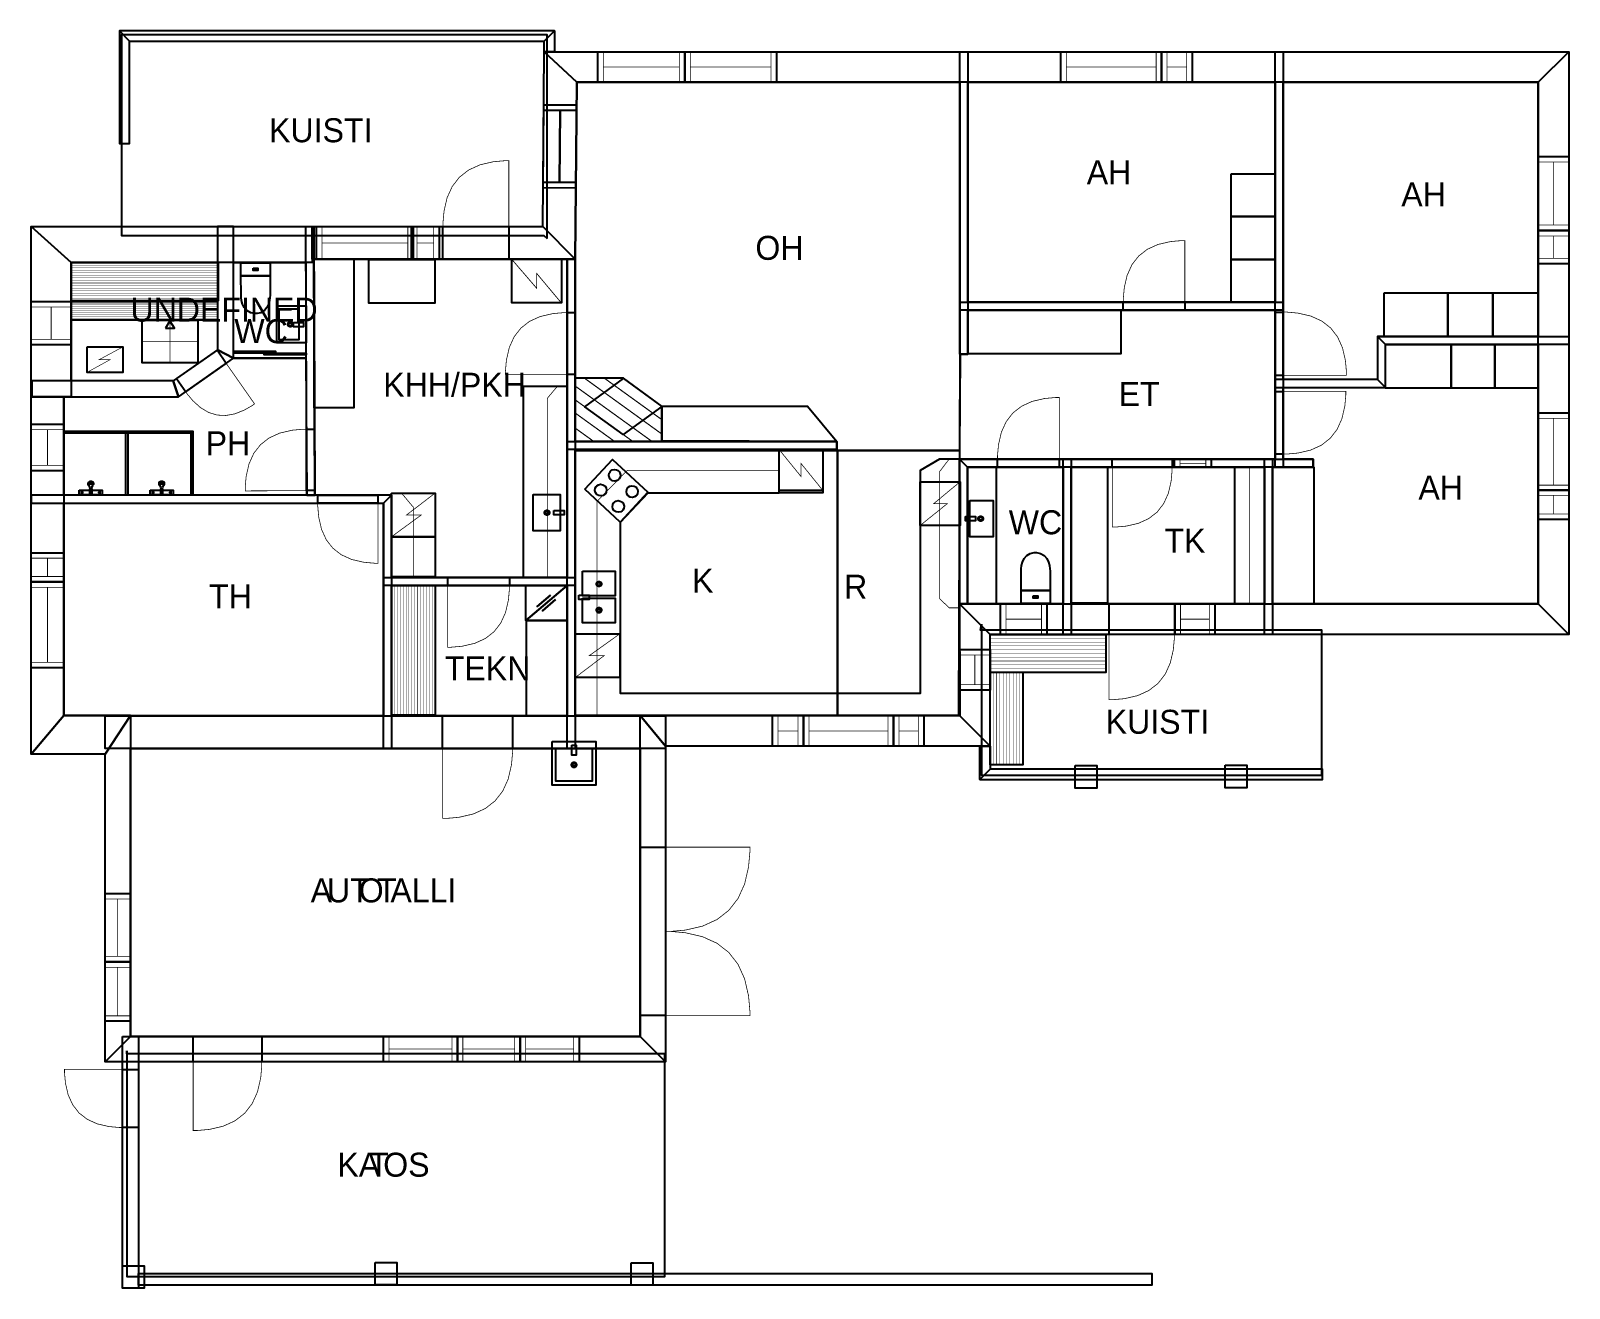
# Model space of a CAD drawing. Extents: x 2.3 to 24.4, y 0 to 18.
import ezdxf

# ---------------------------------------------------------------- set-up
doc = ezdxf.new("R2010")
doc.units = 0
doc.layers.get('0').update_dxf_attribs({"linetype": 'CONTINUOUS'})

msp = doc.modelspace()

# ---------------------------------------------------------------- texts
at = {"color": 0}
for s, p in [('KUISTI', (5.72957, 16.4204)), ('AH', (17.4414, 15.819)), ('AH', (21.946, 15.5018)), ('OH', (12.6952, 14.7368)), ('UNDEFINED', (3.74453, 13.8522)), ('WC', (5.23251, 13.5443)), ('KHH/PKH', (7.36456, 12.776)), ('ET', (17.8975, 12.6443)), ('PH', (4.82151, 11.9382)), ('AH', (22.1915, 11.3038)), ('WC', (16.3235, 10.8075)), ('TK', (18.5544, 10.542)), ('K', (11.7891, 9.97093)), ('R', (13.9658, 9.88514)), ('TH', (4.87093, 9.74517)), ('TEKN', (8.24753, 8.71443)), ('KUISTI', (17.7129, 7.95051)), ('A', (6.32544, 5.53704)), ('UT', (6.55869, 5.53704)), ('O', (7.01382, 5.53704)), ('T', (7.27579, 5.53704)), ('ALLI', (7.46765, 5.53704)), ('KA', (6.70817, 1.60961)), ('T', (7.16103, 1.60961)), ('OS', (7.36458, 1.60961))]:
    msp.add_text(s, height=0.34375, dxfattribs=at).set_placement(p)

# ---------------------------------------------------------------- linework, layer by layer
at = {"color": 0}
for points, const_width in [([(9.81728, 18.014), (3.58539, 18.014), (3.73122, 17.8682), (9.67144, 17.8682), (9.81728, 18.014)], 0.00208), ([(3.58539, 18.014), (3.58539, 16.4025), (3.73122, 16.4025), (3.73122, 17.8682), (3.58539, 18.014)], 0.00208), ([(9.71197, 15.0406), (9.71197, 17.9561), (3.6155, 17.9561), (3.6155, 15.085), (9.66749, 15.085), (9.71197, 15.0406)], 0.00208), ([(9.67144, 17.7167), (9.67144, 17.8682), (9.81728, 18.014), (9.81728, 17.7167), (9.67144, 17.7167)], 0.00208), ([(9.64968, 15.2133), (9.67144, 17.7167), (10.1364, 17.2792), (10.1144, 14.7446), (9.64968, 15.2133)], 0.00208), ([(9.67144, 17.7167), (24.3465, 17.7167), (23.909, 17.2792), (10.1364, 17.2792), (9.67144, 17.7167)], 0.00208), ([(10.4396, 17.7167), (11.6846, 17.7167), (11.6846, 17.2792), (10.4396, 17.2792), (10.4396, 17.7167)], 0.01042), ([(10.4396, 17.7167), (11.6846, 17.7167), (11.6846, 17.2792), (10.4396, 17.2792), (10.4396, 17.7167)], 0.01042), ([(11.6846, 17.7167), (12.9973, 17.7167), (12.9973, 17.2792), (11.6846, 17.2792), (11.6846, 17.7167)], 0.01042), ([(11.6846, 17.7167), (12.9973, 17.7167), (12.9973, 17.2792), (11.6846, 17.2792), (11.6846, 17.7167)], 0.01042), ([(15.624, 17.7167), (15.7386, 17.7167), (15.7386, 13.3866), (15.624, 13.3866), (15.624, 17.7167)], 0.00208), ([(17.0699, 17.7167), (18.5139, 17.7167), (18.5139, 17.2792), (17.0699, 17.2792), (17.0699, 17.7167)], 0.01042), ([(17.0699, 17.7167), (18.5139, 17.7167), (18.5139, 17.2792), (17.0699, 17.2792), (17.0699, 17.7167)], 0.01042), ([(18.5139, 17.7167), (18.9524, 17.7167), (18.9524, 17.2792), (18.5139, 17.2792), (18.5139, 17.7167)], 0.01042), ([(18.5139, 17.7167), (18.9524, 17.7167), (18.9524, 17.2792), (18.5139, 17.2792), (18.5139, 17.7167)], 0.01042), ([(20.1399, 17.7167), (20.2544, 17.7167), (20.2544, 11.7671), (20.1399, 11.7671), (20.1399, 17.7167)], 0.00208), ([(24.3465, 17.7167), (24.3465, 9.37332), (23.909, 9.81082), (23.909, 17.2792), (24.3465, 17.7167)], 0.00208), ([(9.65457, 15.7685), (9.66487, 16.9582), (10.1336, 16.9542), (10.1233, 15.7644), (9.65457, 15.7685)], 0.01042), ([(9.65457, 15.7685), (9.66487, 16.9582), (10.1336, 16.9542), (10.1233, 15.7644), (9.65457, 15.7685)], 0.01042), ([(8.22092, 15.2133), (8.22092, 15.2686), (8.23563, 15.4344), (8.27983, 15.626), (8.35351, 15.7881), (8.45665, 15.9207), (8.58925, 16.0237), (8.75131, 16.0974), (8.94282, 16.1417), (9.10856, 16.1563), (9.16385, 16.1563), (9.16385, 15.2133), (8.22092, 15.2133)], 0.01042), ([(23.909, 16.2168), (24.3465, 16.2168), (24.3465, 15.156), (23.909, 15.156), (23.909, 16.2168)], 0.01042), ([(23.909, 16.2168), (24.3465, 16.2168), (24.3465, 15.156), (23.909, 15.156), (23.909, 16.2168)], 0.01042), ([(19.5118, 15.9706), (19.5118, 15.3571), (20.1368, 15.3571), (20.1368, 15.9706), (19.5118, 15.9706)], 0.01042), ([(2.32189, 15.2133), (6.34511, 15.2133), (6.34511, 14.7008), (2.89594, 14.7008), (2.32189, 15.2133)], 0.00208), ([(2.32189, 12.7744), (2.32189, 15.2133), (2.89594, 14.7008), (2.89594, 12.7744), (2.32189, 12.7744)], 0.00208), ([(5.22271, 13.3294), (5.22271, 15.2133), (4.99354, 15.2133), (4.99354, 13.4487), (5.22271, 13.3294)], 0.00208), ([(6.26833, 11.3622), (6.25418, 15.2133), (6.36876, 15.2138), (6.38292, 11.3627), (6.26833, 11.3622)], 0.00208), ([(6.34511, 15.2133), (9.64968, 15.2133), (10.1144, 14.7446), (6.34511, 14.7446), (6.34511, 15.2133)], 0.00208), ([(6.40907, 15.2133), (7.79574, 15.2133), (7.79574, 14.7446), (6.40907, 14.7446), (6.40907, 15.2133)], 0.01042), ([(6.40907, 15.2133), (7.79574, 15.2133), (7.79574, 14.7446), (6.40907, 14.7446), (6.40907, 15.2133)], 0.01042), ([(7.77106, 15.2133), (8.16553, 15.2133), (8.16553, 14.7446), (7.77106, 14.7446), (7.77106, 15.2133)], 0.01042), ([(7.77106, 15.2133), (8.16553, 15.2133), (8.16553, 14.7446), (7.77106, 14.7446), (7.77106, 15.2133)], 0.01042), ([(8.22092, 15.2133), (9.16385, 15.2133), (9.16385, 14.7446), (8.22092, 14.7446), (8.22092, 15.2133)], 0.01042), ([(8.22092, 15.2133), (9.16385, 15.2133), (9.16385, 14.7446), (8.22092, 14.7446), (8.22092, 15.2133)], 0.01042), ([(19.5118, 15.3571), (19.5118, 14.7438), (20.1368, 14.7438), (20.1368, 15.3571), (19.5118, 15.3571)], 0.01042), ([(17.9649, 14.1304), (17.9649, 14.1822), (17.9786, 14.3371), (18.02, 14.5163), (18.0888, 14.6676), (18.1853, 14.7917), (18.3093, 14.8882), (18.4607, 14.9569), (18.6399, 14.9983), (18.7947, 15.0121), (18.8465, 15.0121), (18.8465, 14.1304), (17.9649, 14.1304)], 0.01042), ([(23.909, 15.156), (24.3465, 15.156), (24.3465, 14.6813), (23.909, 14.6813), (23.909, 15.156)], 0.01042), ([(23.909, 15.156), (24.3465, 15.156), (24.3465, 14.6813), (23.909, 14.6813), (23.909, 15.156)], 0.01042), ([(2.89589, 14.699), (4.99946, 14.699), (4.99946, 14.1481), (2.89589, 14.1481), (2.89589, 14.699)], 0.01042), ([(5.32775, 14.6957), (5.74431, 14.6957), (5.74431, 14.5083), (5.32775, 14.5083), (5.32775, 14.6957)], 0.01042), ([(5.50293, 14.6178), (5.56912, 14.6178), (5.56912, 14.5862), (5.50293, 14.5862), (5.50293, 14.6178)], 0.01042), ([(6.3775, 14.7447), (6.3775, 12.6164), (6.94168, 12.6164), (6.94168, 14.7447), (6.3775, 14.7447)], 0.01042), ([(7.15712, 14.7415), (8.10558, 14.7415), (8.10558, 14.1165), (7.15712, 14.1165), (7.15712, 14.7415)], 0.01042), ([(9.20524, 14.7447), (9.91764, 14.7447), (9.91764, 14.1197), (9.20524, 14.1197), (9.20524, 14.7447)], 0.01187), ([(9.99978, 14.7446), (10.1144, 14.7446), (10.1144, 7.74132), (9.99978, 7.74132), (9.99978, 14.7446)], 0.00208), ([(19.5118, 14.7438), (19.5118, 14.1304), (20.1368, 14.1304), (20.1368, 14.7438), (19.5118, 14.7438)], 0.01042), ([(5.74431, 14.24), (5.74431, 14.24), (5.74436, 14.2283), (5.74274, 14.1974), (5.7366, 14.1535), (5.72319, 14.1032), (5.69965, 14.0531), (5.66319, 14.0092), (5.611, 13.9782), (5.55794, 13.9665), (5.54031, 13.9665), (5.52197, 13.9665), (5.46712, 13.9782), (5.41303, 14.0092), (5.37522, 14.0531), (5.35081, 14.1032), (5.33681, 14.1535), (5.3304, 14.1974), (5.32867, 14.2283), (5.32878, 14.24), (5.32878, 14.24), (5.32775, 14.5083), (5.74431, 14.5083), (5.74431, 14.24)], 0.01042), ([(2.32189, 14.1396), (2.89594, 14.1396), (2.89594, 13.5205), (2.32189, 13.5205), (2.32189, 14.1396)], 0.01042), ([(2.32189, 14.1396), (2.89594, 14.1396), (2.89594, 13.5205), (2.32189, 13.5205), (2.32189, 14.1396)], 0.01042), ([(2.89589, 14.1464), (4.99018, 14.1464), (4.99018, 13.873), (2.89589, 13.873), (2.89589, 14.1464)], 0.01042), ([(15.624, 14.1304), (20.2544, 14.1304), (20.2544, 14.0158), (15.624, 14.0158), (15.624, 14.1304)], 0.00208), ([(17.9649, 14.1304), (18.8465, 14.1304), (18.8465, 14.0158), (17.9649, 14.0158), (17.9649, 14.1304)], 0.01042), ([(17.9649, 14.1304), (18.8465, 14.1304), (18.8465, 14.0158), (17.9649, 14.0158), (17.9649, 14.1304)], 0.01042), ([(21.7017, 14.2639), (22.615, 14.2639), (22.615, 13.6388), (21.7017, 13.6388), (21.7017, 14.2639)], 0.01042), ([(22.615, 14.2639), (23.2575, 14.2639), (23.2575, 13.6388), (22.615, 13.6388), (22.615, 14.2639)], 0.01042), ([(23.2575, 14.2639), (23.9, 14.2639), (23.9, 13.6388), (23.2575, 13.6388), (23.2575, 14.2639)], 0.01042), ([(5.83936, 14.079), (5.83936, 13.5472), (6.25933, 13.5472), (6.25933, 14.079), (5.83936, 14.079)], 0.01042), ([(5.87642, 14.0347), (5.87642, 13.5915), (6.15831, 13.5915), (6.15831, 14.0347), (5.87642, 14.0347)], 0.01042), ([(9.99978, 13.9807), (9.94792, 13.9807), (9.79249, 13.9669), (9.6129, 13.9254), (9.46089, 13.8563), (9.33653, 13.7597), (9.23986, 13.6353), (9.17074, 13.4833), (9.12929, 13.3037), (9.1155, 13.1483), (9.1155, 13.0964), (9.99978, 13.0964), (9.99978, 13.9807)], 0.01042), ([(9.99978, 13.9807), (10.1144, 13.9807), (10.1144, 13.0964), (9.99978, 13.0964), (9.99978, 13.9807)], 0.01042), ([(9.99978, 13.9807), (10.1144, 13.9807), (10.1144, 13.0964), (9.99978, 13.0964), (9.99978, 13.9807)], 0.01042), ([(15.7385, 14.0154), (17.9307, 14.0154), (17.9307, 13.3903), (15.7385, 13.3903), (15.7385, 14.0154)], 0.01042), ([(20.1399, 13.9885), (20.2544, 13.9885), (20.2544, 13.0825), (20.1399, 13.0825), (20.1399, 13.9885)], 0.01042), ([(20.1399, 13.9885), (20.2544, 13.9885), (20.2544, 13.0825), (20.1399, 13.0825), (20.1399, 13.9885)], 0.01042), ([(20.2544, 13.9885), (20.3075, 13.9885), (20.4667, 13.9744), (20.6508, 13.9319), (20.8065, 13.8611), (20.9339, 13.762), (21.0331, 13.6346), (21.1037, 13.4789), (21.1463, 13.2948), (21.1604, 13.1356), (21.1604, 13.0825), (20.2544, 13.0825), (20.2544, 13.9885)], 0.01042), ([(3.91146, 13.8745), (4.71029, 13.8745), (4.71029, 13.2638), (3.91146, 13.2638), (3.91146, 13.8745)], 0.01042), ([(6.03396, 13.7766), (6.0275, 13.7766), (6.00814, 13.7873), (5.9975, 13.8067), (5.9975, 13.8131), (5.9975, 13.8196), (6.00814, 13.8389), (6.0275, 13.8496), (6.03396, 13.8496), (6.04036, 13.8496), (6.05974, 13.8389), (6.07042, 13.8196), (6.07042, 13.8131), (6.07042, 13.8067), (6.05974, 13.7873), (6.04036, 13.7766), (6.03396, 13.7766)], 0.00833), ([(6.03396, 13.7923), (6.03028, 13.7923), (6.01921, 13.7984), (6.01313, 13.8095), (6.01313, 13.8131), (6.01313, 13.8168), (6.01921, 13.8278), (6.03028, 13.8339), (6.03396, 13.8339), (6.0376, 13.8339), (6.04867, 13.8278), (6.05479, 13.8168), (6.05479, 13.8131), (6.05479, 13.8095), (6.04867, 13.7984), (6.0376, 13.7923), (6.03396, 13.7923)], 0.00833), ([(6.0785, 13.8397), (6.0785, 13.7772), (6.22433, 13.7772), (6.22433, 13.8397), (6.0785, 13.8397)], 0.01042), ([(3.12354, 13.4907), (3.6371, 13.4907), (3.6371, 13.1261), (3.12354, 13.1261), (3.12354, 13.4907)], 0.00856), ([(4.43024, 12.7744), (5.22271, 13.3294), (4.99354, 13.4487), (4.35792, 13.0035), (4.43024, 12.7744)], 0.00208), ([(4.53532, 12.848), (5.11561, 13.2544), (4.98415, 13.4422), (4.40386, 13.0357), (4.53532, 12.848)], 0.01042), ([(4.53532, 12.848), (5.11561, 13.2544), (4.98415, 13.4422), (4.40386, 13.0357), (4.53532, 12.848)], 0.01042), ([(21.6064, 13.6387), (24.3465, 13.6387), (24.3465, 13.5241), (21.721, 13.5241), (21.6064, 13.6387)], 0.00208), ([(21.721, 12.9073), (21.721, 13.5241), (21.6064, 13.6387), (21.6064, 13.0219), (21.721, 12.9073)], 0.00208), ([(21.721, 13.5239), (22.6604, 13.5239), (22.6604, 12.8989), (21.721, 12.8989), (21.721, 13.5239)], 0.01042), ([(22.6589, 13.5239), (23.2839, 13.5239), (23.2839, 12.8989), (22.6589, 12.8989), (22.6589, 13.5239)], 0.01042), ([(23.2839, 13.5239), (23.9089, 13.5239), (23.9089, 12.8989), (23.2839, 12.8989), (23.2839, 13.5239)], 0.01042), ([(4.53532, 12.848), (4.55908, 12.814), (4.6396, 12.7184), (4.74935, 12.6195), (4.86458, 12.5515), (4.98519, 12.5144), (5.11122, 12.5081), (5.24274, 12.5326), (5.37961, 12.588), (5.48796, 12.6503), (5.52197, 12.6742), (5.1155, 13.2544), (4.53532, 12.848)], 0.01042), ([(5.22271, 13.4284), (5.22271, 13.4024), (5.82335, 13.4024), (5.82335, 13.4284), (5.22271, 13.4284)], 0.01042), ([(5.22271, 13.4284), (5.22271, 13.4024), (5.82335, 13.4024), (5.82335, 13.4284), (5.22271, 13.4284)], 0.01042), ([(5.66032, 13.4024), (5.66032, 13.3764), (6.26096, 13.3764), (6.26096, 13.4024), (5.66032, 13.4024)], 0.01042), ([(5.66032, 13.4024), (5.66032, 13.3764), (6.26096, 13.3764), (6.26096, 13.4024), (5.66032, 13.4024)], 0.01042), ([(2.33188, 12.7744), (4.43024, 12.7744), (4.35792, 13.0035), (2.33188, 13.0035), (2.33188, 12.7744)], 0.00208), ([(10.8054, 13.041), (10.1144, 13.041), (10.1144, 12.1415), (11.3611, 12.1415), (11.3611, 12.6361), (10.8054, 13.041)], 0.01662), ([(11.3572, 12.6391), (10.8007, 12.2361), (10.2507, 12.6345), (10.8071, 13.0375), (11.3572, 12.6391)], 0.01662), ([(20.1399, 12.9073), (21.721, 12.9073), (21.6064, 13.0219), (20.1399, 13.0219), (20.1399, 12.9073)], 0.00208), ([(9.37451, 12.9283), (9.37451, 10.1884), (9.99951, 10.1884), (9.99951, 12.9283), (9.37451, 12.9283)], 0.01042), ([(9.99951, 12.9283), (9.86094, 12.9283), (9.71636, 12.756), (9.71636, 10.2003), (9.99681, 10.2003), (9.99681, 12.9169), (9.99951, 12.9283)], 0.01042), ([(20.1399, 12.8538), (20.2544, 12.8538), (20.2544, 11.9562), (20.1399, 11.9562), (20.1399, 12.8538)], 0.01042), ([(20.1399, 12.8538), (20.2544, 12.8538), (20.2544, 11.9562), (20.1399, 11.9562), (20.1399, 12.8538)], 0.01042), ([(20.2544, 11.9562), (20.3069, 11.9562), (20.4647, 11.9703), (20.6471, 12.0124), (20.8014, 12.0825), (20.9275, 12.1807), (21.0257, 12.3069), (21.0958, 12.4612), (21.1379, 12.6435), (21.1519, 12.8013), (21.1519, 12.8538), (20.2544, 12.8538), (20.2544, 11.9562)], 0.01042), ([(2.32189, 7.66015), (2.32189, 12.7744), (2.79064, 12.7744), (2.79064, 8.2111), (2.32189, 7.66015)], 0.00208), ([(11.3567, 12.144), (11.3567, 12.6413), (13.4413, 12.6413), (13.8608, 12.1355), (11.3567, 12.144)], 0.01042), ([(16.1631, 11.8817), (16.1631, 11.9335), (16.1768, 12.0889), (16.2182, 12.2685), (16.2874, 12.4204), (16.384, 12.5447), (16.5083, 12.6414), (16.6603, 12.7104), (16.8397, 12.7519), (16.9951, 12.7657), (17.0469, 12.7657), (17.0469, 11.8817), (16.1631, 11.8817)], 0.01042), ([(2.32189, 12.3824), (2.79064, 12.3824), (2.79064, 11.7178), (2.32189, 11.7178), (2.32189, 12.3824)], 0.01042), ([(2.32189, 12.3824), (2.79064, 12.3824), (2.79064, 11.7178), (2.32189, 11.7178), (2.32189, 12.3824)], 0.01042), ([(23.909, 12.5461), (24.3465, 12.5461), (24.3465, 11.4328), (23.909, 11.4328), (23.909, 12.5461)], 0.01042), ([(23.909, 12.5461), (24.3465, 12.5461), (24.3465, 11.4328), (23.909, 11.4328), (23.909, 12.5461)], 0.01042), ([(2.79861, 12.2822), (2.79861, 12.2562), (4.63813, 12.2562), (4.63813, 12.2822), (2.79861, 12.2822)], 0.01042), ([(2.79861, 12.2822), (2.79861, 12.2562), (4.63813, 12.2562), (4.63813, 12.2822), (2.79861, 12.2822)], 0.01042), ([(3.6785, 12.2649), (3.70454, 12.2649), (3.70454, 11.3689), (3.6785, 11.3689), (3.6785, 12.2649)], 0.01042), ([(3.6785, 12.2649), (3.70454, 12.2649), (3.70454, 11.3689), (3.6785, 11.3689), (3.6785, 12.2649)], 0.01042), ([(4.61208, 12.2649), (4.63813, 12.2649), (4.63813, 11.3689), (4.61208, 11.3689), (4.61208, 12.2649)], 0.01042), ([(4.61208, 12.2649), (4.63813, 12.2649), (4.63813, 11.3689), (4.61208, 11.3689), (4.61208, 12.2649)], 0.01042), ([(6.26492, 12.3117), (6.21338, 12.3116), (6.05875, 12.2972), (5.88021, 12.2554), (5.72928, 12.1861), (5.6059, 12.0894), (5.51014, 11.9654), (5.442, 11.8139), (5.40142, 11.6351), (5.38824, 11.4804), (5.38846, 11.4288), (6.26812, 11.4321), (6.26492, 12.3117)], 0.01042), ([(6.26812, 11.4321), (6.26492, 12.3117), (6.3795, 12.3122), (6.38271, 11.4325), (6.26812, 11.4321)], 0.01042), ([(6.26812, 11.4321), (6.26492, 12.3117), (6.3795, 12.3122), (6.38271, 11.4325), (6.26812, 11.4321)], 0.01042), ([(9.99978, 12.1356), (13.8608, 12.1356), (13.8608, 12.021), (9.99978, 12.021), (9.99978, 12.1356)], 0.00208), ([(13.0365, 12.0058), (10.116, 12.0058), (10.116, 8.21946), (15.6275, 8.21946), (15.6196, 11.8818), (15.3321, 11.8818), (15.0574, 11.7193), (15.0574, 8.52875), (10.7617, 8.52875), (10.7617, 10.9792), (11.1603, 11.3997), (13.0335, 11.3997), (13.0365, 12.0058)], 0.01042), ([(13.0365, 12.0058), (13.0365, 11.724), (10.861, 11.724), (10.426, 11.2784), (10.426, 8.21024), (10.118, 8.21024), (10.118, 12.0225), (13.0327, 12.0225), (13.0365, 12.0058)], 0.01042), ([(13.035, 12.021), (13.66, 12.021), (13.66, 11.3989), (13.035, 11.3989), (13.035, 12.021)], 0.01042), ([(10.2532, 11.4523), (10.651, 11.879), (11.1555, 11.4086), (10.7577, 10.9819), (10.2532, 11.4523)], 0.01042), ([(10.7365, 11.7138), (10.7425, 11.7083), (10.7558, 11.6869), (10.763, 11.6558), (10.758, 11.6242), (10.7462, 11.6019), (10.7407, 11.596), (10.7351, 11.5901), (10.7137, 11.5768), (10.6826, 11.5696), (10.651, 11.5745), (10.6288, 11.5864), (10.6229, 11.5918), (10.6169, 11.5974), (10.6036, 11.6188), (10.5964, 11.65), (10.6014, 11.6815), (10.6132, 11.7037), (10.6188, 11.7096), (10.6242, 11.7156), (10.6456, 11.7289), (10.6768, 11.7361), (10.7083, 11.7311), (10.7306, 11.7193), (10.7365, 11.7138)], 0.01042), ([(15.6197, 11.8818), (15.4683, 11.8818), (15.3343, 11.7053), (15.3343, 9.8846), (15.4721, 9.75407), (15.6246, 9.75407), (15.6197, 11.8818)], 0.01042), ([(15.6197, 11.8817), (20.6843, 11.8817), (20.6843, 11.7671), (15.7343, 11.7671), (15.6197, 11.8817)], 0.00208), ([(15.6197, 9.81082), (15.6197, 11.8817), (15.7343, 11.7671), (15.7343, 9.81082), (15.6197, 9.81082)], 0.00208), ([(15.7344, 11.7672), (15.7344, 9.80968), (16.1453, 9.80968), (16.1453, 11.7672), (15.7344, 11.7672)], 0.01042), ([(16.1631, 11.8817), (17.0469, 11.8817), (17.0469, 11.7671), (16.1631, 11.7671), (16.1631, 11.8817)], 0.01042), ([(16.1631, 11.8817), (17.0469, 11.8817), (17.0469, 11.7671), (16.1631, 11.7671), (16.1631, 11.8817)], 0.01042), ([(17.1049, 11.8817), (17.2194, 11.8817), (17.2194, 9.37332), (17.1049, 9.37332), (17.1049, 11.8817)], 0.00208), ([(17.2196, 11.7672), (17.2196, 9.82053), (17.74, 9.82053), (17.74, 11.7672), (17.2196, 11.7672)], 0.01042), ([(17.8069, 11.8817), (18.6631, 11.8817), (18.6631, 11.7671), (17.8069, 11.7671), (17.8069, 11.8817)], 0.01042), ([(17.8069, 11.8817), (18.6631, 11.8817), (18.6631, 11.7671), (17.8069, 11.7671), (17.8069, 11.8817)], 0.01042), ([(18.6631, 11.7671), (18.6631, 11.717), (18.6496, 11.5665), (18.6094, 11.3926), (18.5426, 11.2456), (18.449, 11.1252), (18.3286, 11.0315), (18.1815, 10.9647), (18.0076, 10.9245), (17.8571, 10.9111), (17.8069, 10.9111), (17.8069, 11.7671), (18.6631, 11.7671)], 0.01042), ([(18.6985, 11.8817), (19.2251, 11.8817), (19.2251, 11.7671), (18.6985, 11.7671), (18.6985, 11.8817)], 0.01042), ([(18.6985, 11.8817), (19.2251, 11.8817), (19.2251, 11.7671), (18.6985, 11.7671), (18.6985, 11.8817)], 0.01042), ([(19.5624, 11.7672), (19.5624, 9.80951), (19.989, 9.80951), (19.989, 11.7672), (19.5624, 11.7672)], 0.01042), ([(19.9892, 11.8817), (20.1037, 11.8817), (20.1037, 9.37332), (19.9892, 9.37332), (19.9892, 11.8817)], 0.00208), ([(20.1039, 11.7672), (20.1039, 9.80951), (20.6957, 9.80951), (20.6957, 11.7672), (20.1039, 11.7672)], 0.01042), ([(3.18983, 11.3741), (3.16168, 11.3741), (3.16168, 11.4575), (3.16868, 11.4575), (3.18451, 11.4575), (3.18983, 11.4575), (3.18983, 11.4366), (3.18983, 11.3898), (3.18983, 11.3741)], 0.01042), ([(4.20574, 11.3741), (4.17763, 11.3741), (4.17763, 11.4575), (4.18463, 11.4575), (4.20042, 11.4575), (4.20574, 11.4575), (4.20574, 11.4366), (4.20574, 11.3898), (4.20574, 11.3741)], 0.01042), ([(10.5376, 11.5004), (10.5435, 11.495), (10.5569, 11.4736), (10.5641, 11.4424), (10.559, 11.4109), (10.5472, 11.3886), (10.5417, 11.3827), (10.5362, 11.3767), (10.5148, 11.3634), (10.4837, 11.3562), (10.4521, 11.3612), (10.4298, 11.373), (10.4239, 11.3785), (10.418, 11.3841), (10.4047, 11.4055), (10.3975, 11.4366), (10.4025, 11.4682), (10.4143, 11.4904), (10.4199, 11.4963), (10.4253, 11.5023), (10.4467, 11.5156), (10.4779, 11.5228), (10.5094, 11.5178), (10.5316, 11.506), (10.5376, 11.5004)], 0.01042), ([(10.9874, 11.4799), (10.9933, 11.4744), (11.0066, 11.453), (11.0138, 11.4218), (11.0088, 11.3903), (10.997, 11.3681), (10.9915, 11.3621), (10.986, 11.3562), (10.9646, 11.3428), (10.9334, 11.3356), (10.9019, 11.3407), (10.8797, 11.3525), (10.8737, 11.358), (10.8678, 11.3635), (10.8544, 11.3849), (10.8473, 11.416), (10.8523, 11.4476), (10.8641, 11.4698), (10.8696, 11.4758), (10.8752, 11.4817), (10.8965, 11.495), (10.9277, 11.5022), (10.9592, 11.4972), (10.9814, 11.4854), (10.9874, 11.4799)], 0.01042), ([(15.0574, 11.5592), (15.0574, 10.9342), (15.6272, 10.9342), (15.6272, 11.5592), (15.0574, 11.5592)], 0.01042), ([(2.32189, 11.2543), (7.36708, 11.2543), (7.48167, 11.3689), (2.32189, 11.3689), (2.32189, 11.2543)], 0.00208), ([(3.01064, 11.4377), (3.04606, 11.4377), (3.04606, 11.3741), (3.01064, 11.3741), (3.01064, 11.4377)], 0.01042), ([(3.04606, 11.4064), (3.04926, 11.4052), (3.05892, 11.4014), (3.06168, 11.4002), (3.06168, 11.4002), (3.06168, 11.4016), (3.06168, 11.4059), (3.06168, 11.4102), (3.06168, 11.4116), (3.06168, 11.4116), (3.05931, 11.411), (3.04932, 11.4076), (3.04606, 11.4064)], 0.01042), ([(3.04503, 11.4377), (3.16168, 11.4377), (3.16168, 11.3741), (3.04503, 11.3741), (3.04503, 11.4377)], 0.01042), ([(3.18983, 11.4377), (3.30647, 11.4377), (3.30647, 11.3741), (3.18983, 11.3741), (3.18983, 11.4377)], 0.01042), ([(3.30647, 11.4064), (3.30322, 11.4052), (3.29357, 11.4014), (3.29085, 11.4002), (3.29085, 11.4002), (3.29085, 11.4016), (3.29085, 11.4059), (3.29085, 11.4102), (3.29085, 11.4116), (3.29085, 11.4116), (3.29318, 11.411), (3.30317, 11.4076), (3.30647, 11.4064)], 0.01042), ([(3.30647, 11.4377), (3.33985, 11.4377), (3.33985, 11.3741), (3.30647, 11.3741), (3.30647, 11.4377)], 0.01042), ([(4.02658, 11.4377), (4.06201, 11.4377), (4.06201, 11.3741), (4.02658, 11.3741), (4.02658, 11.4377)], 0.01042), ([(4.06201, 11.4064), (4.06521, 11.4052), (4.07487, 11.4014), (4.07764, 11.4002), (4.07764, 11.4002), (4.07764, 11.4016), (4.07764, 11.4059), (4.07764, 11.4102), (4.07764, 11.4116), (4.07764, 11.4116), (4.07525, 11.411), (4.06526, 11.4076), (4.06201, 11.4064)], 0.01042), ([(4.06099, 11.4377), (4.17763, 11.4377), (4.17763, 11.3741), (4.06099, 11.3741), (4.06099, 11.4377)], 0.01042), ([(4.20574, 11.4377), (4.32243, 11.4377), (4.32243, 11.3741), (4.20574, 11.3741), (4.20574, 11.4377)], 0.01042), ([(4.32243, 11.4064), (4.31917, 11.4052), (4.30951, 11.4014), (4.30681, 11.4002), (4.30681, 11.4002), (4.30681, 11.4016), (4.30681, 11.4059), (4.30681, 11.4102), (4.30681, 11.4116), (4.30681, 11.4116), (4.30914, 11.411), (4.31912, 11.4076), (4.32243, 11.4064)], 0.01042), ([(4.32243, 11.4377), (4.35574, 11.4377), (4.35574, 11.3741), (4.32243, 11.3741), (4.32243, 11.4377)], 0.01042), ([(6.42763, 11.3689), (7.28874, 11.3689), (7.28874, 11.2543), (6.42763, 11.2543), (6.42763, 11.3689)], 0.01042), ([(6.42763, 11.3689), (7.28874, 11.3689), (7.28874, 11.2543), (6.42763, 11.2543), (6.42763, 11.3689)], 0.01042), ([(6.42763, 11.2543), (6.42763, 11.2039), (6.44103, 11.0526), (6.48139, 10.8777), (6.54867, 10.7297), (6.64285, 10.6086), (6.76394, 10.5144), (6.91189, 10.4472), (7.08681, 10.4068), (7.23817, 10.3933), (7.28863, 10.3933), (7.28863, 11.2543), (6.42763, 11.2543)], 0.01042), ([(7.48167, 11.3689), (7.48167, 7.74132), (7.36708, 7.74132), (7.36708, 11.2543), (7.48167, 11.3689)], 0.00208), ([(7.48172, 10.1982), (7.79411, 10.1982), (7.79411, 11.1976), (7.63172, 11.3911), (7.48204, 11.3961), (7.48172, 10.1982), (7.79411, 10.1982), (7.48172, 10.1982)], 0.01042), ([(7.48204, 11.3961), (7.48204, 10.7711), (8.10704, 10.7711), (8.10704, 11.3961), (7.48204, 11.3961)], 0.01042), ([(9.51107, 11.3788), (9.51107, 10.8579), (9.89876, 10.8579), (9.89876, 11.3788), (9.51107, 11.3788)], 0.01042), ([(10.7885, 11.2665), (10.7944, 11.2611), (10.8077, 11.2396), (10.8149, 11.2085), (10.8099, 11.177), (10.7981, 11.1547), (10.7926, 11.1488), (10.7871, 11.1428), (10.7657, 11.1295), (10.7345, 11.1223), (10.703, 11.1273), (10.6807, 11.1392), (10.6748, 11.1446), (10.6688, 11.1502), (10.6555, 11.1716), (10.6483, 11.2027), (10.6534, 11.2343), (10.6652, 11.2565), (10.6707, 11.2624), (10.6762, 11.2683), (10.6976, 11.2817), (10.7287, 11.2889), (10.7603, 11.2839), (10.7826, 11.2721), (10.7885, 11.2665)], 0.01042), ([(13.035, 11.4404), (13.66, 11.4404), (13.66, 11.3989), (13.035, 11.3989), (13.035, 11.4404)], 0.01042), ([(15.7651, 11.2922), (15.7651, 10.7713), (16.1028, 10.7713), (16.1028, 11.2922), (15.7651, 11.2922)], 0.01042), ([(23.909, 11.4442), (24.3465, 11.4442), (24.3465, 11.0196), (23.909, 11.0196), (23.909, 11.4442)], 0.01042), ([(23.909, 11.4442), (24.3465, 11.4442), (24.3465, 11.0196), (23.909, 11.0196), (23.909, 11.4442)], 0.01042), ([(9.71213, 11.0819), (9.70568, 11.0819), (9.68631, 11.0926), (9.67567, 11.1119), (9.67567, 11.1183), (9.67567, 11.1248), (9.68631, 11.1442), (9.70568, 11.1548), (9.71213, 11.1548), (9.71853, 11.1548), (9.7379, 11.1442), (9.74858, 11.1248), (9.74858, 11.1183), (9.74858, 11.1119), (9.7379, 11.0926), (9.71853, 11.0819), (9.71213, 11.0819)], 0.00833), ([(9.71213, 11.0975), (9.70844, 11.0975), (9.69738, 11.1036), (9.69129, 11.1147), (9.69129, 11.1183), (9.69129, 11.122), (9.69738, 11.1331), (9.70844, 11.1392), (9.71213, 11.1392), (9.71576, 11.1392), (9.72683, 11.1331), (9.73296, 11.122), (9.73296, 11.1183), (9.73296, 11.1147), (9.72683, 11.1036), (9.71576, 11.0975), (9.71213, 11.0975)], 0.00833), ([(9.80931, 11.1496), (9.80931, 11.0871), (9.95514, 11.0871), (9.95514, 11.1496), (9.80931, 11.1496)], 0.01042), ([(15.7042, 11.063), (15.7042, 11.0005), (15.85, 11.0005), (15.85, 11.063), (15.7042, 11.063)], 0.01042), ([(15.9224, 11.0682), (15.9288, 11.0682), (15.9481, 11.0576), (15.9588, 11.0382), (15.9588, 11.0317), (15.9588, 11.0253), (15.9481, 11.006), (15.9288, 10.9953), (15.9224, 10.9953), (15.9158, 10.9953), (15.8965, 11.006), (15.8858, 11.0253), (15.8858, 11.0317), (15.8858, 11.0382), (15.8965, 11.0576), (15.9158, 11.0682), (15.9224, 11.0682)], 0.00833), ([(15.9224, 11.0526), (15.926, 11.0526), (15.9369, 11.0465), (15.9432, 11.0354), (15.9432, 11.0317), (15.9432, 11.0281), (15.9369, 11.017), (15.926, 11.0109), (15.9224, 11.0109), (15.9186, 11.0109), (15.9075, 11.017), (15.9015, 11.0281), (15.9015, 11.0317), (15.9015, 11.0354), (15.9075, 11.0465), (15.9186, 11.0526), (15.9224, 11.0526)], 0.00833), ([(7.48172, 10.7711), (7.48172, 10.1982), (8.10672, 10.1982), (8.10672, 10.7711), (7.48172, 10.7711)], 0.01042), ([(2.32189, 10.5433), (2.79064, 10.5433), (2.79064, 10.1245), (2.32189, 10.1245), (2.32189, 10.5433)], 0.01042), ([(2.32189, 10.5433), (2.79064, 10.5433), (2.79064, 10.1245), (2.32189, 10.1245), (2.32189, 10.5433)], 0.01042), ([(16.4999, 10.2716), (16.4999, 10.2716), (16.4997, 10.2834), (16.5014, 10.3143), (16.5075, 10.3582), (16.521, 10.4084), (16.5444, 10.4587), (16.581, 10.5025), (16.6332, 10.5335), (16.6863, 10.5452), (16.7039, 10.5452), (16.7222, 10.5452), (16.7771, 10.5335), (16.8311, 10.5025), (16.8689, 10.4587), (16.8933, 10.4084), (16.9074, 10.3582), (16.9138, 10.3143), (16.9154, 10.2834), (16.9154, 10.2716), (16.9154, 10.2716), (16.9164, 10.0033), (16.4999, 10.0033), (16.4999, 10.2716)], 0.01042), ([(7.36708, 10.1884), (10.1144, 10.1884), (10.1144, 10.0738), (7.36708, 10.0738), (7.36708, 10.1884)], 0.00208), ([(8.28874, 10.1884), (9.17199, 10.1884), (9.17199, 10.0738), (8.28874, 10.0738), (8.28874, 10.1884)], 0.01042), ([(8.28874, 10.1884), (9.17199, 10.1884), (9.17199, 10.0738), (8.28874, 10.0738), (8.28874, 10.1884)], 0.01042), ([(10.2197, 10.2783), (10.2197, 9.928), (10.6885, 9.928), (10.6885, 10.2783), (10.2197, 10.2783)], 0.01042), ([(10.4541, 10.1329), (10.4605, 10.1329), (10.4799, 10.1222), (10.4906, 10.1029), (10.4906, 10.0964), (10.4906, 10.09), (10.4799, 10.0706), (10.4605, 10.0599), (10.4541, 10.0599), (10.4476, 10.0599), (10.4283, 10.0706), (10.4176, 10.09), (10.4176, 10.0964), (10.4176, 10.1029), (10.4283, 10.1222), (10.4476, 10.1329), (10.4541, 10.1329)], 0.00833), ([(2.32189, 10.1245), (2.79064, 10.1245), (2.79064, 8.89529), (2.32189, 8.89529), (2.32189, 10.1245)], 0.01042), ([(2.32189, 10.1245), (2.79064, 10.1245), (2.79064, 8.89529), (2.32189, 8.89529), (2.32189, 10.1245)], 0.01042), ([(7.48318, 10.0737), (7.48318, 8.21967), (8.10818, 8.21967), (8.10818, 10.0737), (7.48318, 10.0737)], 0.01042), ([(9.17199, 10.0738), (9.17199, 10.0221), (9.15815, 9.86686), (9.11675, 9.6875), (9.04775, 9.53569), (8.95117, 9.41151), (8.82699, 9.31494), (8.67518, 9.24593), (8.49582, 9.20454), (8.34056, 9.19069), (8.28885, 9.19069), (8.28885, 10.0738), (9.17199, 10.0738)], 0.01042), ([(9.40858, 10.0732), (9.40858, 9.57221), (9.99707, 9.57221), (9.99707, 10.0732), (9.40858, 10.0732)], 0.00835), ([(10.1666, 9.93517), (10.1666, 9.87267), (10.3124, 9.87267), (10.3124, 9.93517), (10.1666, 9.93517)], 0.01042), ([(10.4541, 10.1172), (10.4577, 10.1172), (10.4688, 10.1112), (10.4749, 10.1001), (10.4749, 10.0964), (10.4749, 10.0928), (10.4688, 10.0817), (10.4577, 10.0756), (10.4541, 10.0756), (10.4504, 10.0756), (10.4393, 10.0817), (10.4333, 10.0928), (10.4333, 10.0964), (10.4333, 10.1001), (10.4393, 10.1112), (10.4504, 10.1172), (10.4541, 10.1172)], 0.00833), ([(16.4999, 10.0033), (16.9164, 10.0033), (16.9164, 9.81603), (16.4999, 9.81603), (16.4999, 10.0033)], 0.01042), ([(16.675, 9.92546), (16.7413, 9.92546), (16.7413, 9.89388), (16.675, 9.89388), (16.675, 9.92546)], 0.01042), ([(10.2187, 9.89111), (10.2187, 9.54081), (10.6874, 9.54081), (10.6874, 9.89111), (10.2187, 9.89111)], 0.01042), ([(10.4541, 9.75797), (10.4605, 9.75797), (10.4799, 9.74735), (10.4906, 9.72797), (10.4906, 9.72151), (10.4906, 9.71511), (10.4799, 9.69575), (10.4605, 9.68506), (10.4541, 9.68506), (10.4476, 9.68506), (10.4283, 9.69575), (10.4176, 9.71511), (10.4176, 9.72151), (10.4176, 9.72797), (10.4283, 9.74735), (10.4476, 9.75797), (10.4541, 9.75797)], 0.00833), ([(10.4541, 9.74235), (10.4577, 9.74235), (10.4688, 9.73628), (10.4749, 9.72521), (10.4749, 9.72151), (10.4749, 9.71789), (10.4688, 9.70682), (10.4577, 9.70068), (10.4541, 9.70068), (10.4504, 9.70068), (10.4393, 9.70682), (10.4333, 9.71789), (10.4333, 9.72151), (10.4333, 9.72521), (10.4393, 9.73628), (10.4504, 9.74235), (10.4541, 9.74235)], 0.00833), ([(24.3465, 9.37332), (16.0572, 9.37332), (15.6197, 9.81082), (23.909, 9.81082), (24.3465, 9.37332)], 0.00208), ([(15.6197, 9.81082), (15.6197, 8.21061), (16.0572, 7.77311), (16.0572, 9.37332), (15.6197, 9.81082)], 0.00208), ([(16.2056, 9.81082), (16.8714, 9.81082), (16.8714, 9.37332), (16.2056, 9.37332), (16.2056, 9.81082)], 0.01042), ([(16.2056, 9.81082), (16.8714, 9.81082), (16.8714, 9.37332), (16.2056, 9.37332), (16.2056, 9.81082)], 0.01042), ([(17.7617, 9.81082), (18.696, 9.81082), (18.696, 9.37332), (17.7617, 9.37332), (17.7617, 9.81082)], 0.01042), ([(17.7617, 9.81082), (18.696, 9.81082), (18.696, 9.37332), (17.7617, 9.37332), (17.7617, 9.81082)], 0.01042), ([(18.7056, 9.81082), (19.2749, 9.81082), (19.2749, 9.37332), (18.7056, 9.37332), (18.7056, 9.81082)], 0.01042), ([(18.7056, 9.81082), (19.2749, 9.81082), (19.2749, 9.37332), (18.7056, 9.37332), (18.7056, 9.81082)], 0.01042), ([(9.41699, 9.57221), (9.41699, 8.21007), (9.99838, 8.21007), (9.99838, 9.57221), (9.41699, 9.57221)], 0.01042), ([(15.9353, 9.52078), (15.9353, 7.35769), (20.8092, 7.35769), (20.8092, 9.43392), (15.9193, 9.43392), (15.9353, 9.52078)], 0.00208), ([(10.1166, 9.38292), (10.1166, 8.75792), (10.7543, 8.75792), (10.7543, 9.38292), (10.1166, 9.38292)], 0.01042), ([(16.0572, 9.37315), (17.7165, 9.37315), (17.7165, 8.83003), (16.0572, 8.83003), (16.0572, 9.37315)], 0.01042), ([(18.696, 9.37332), (18.696, 9.31862), (18.6813, 9.1544), (18.6375, 8.96463), (18.5646, 8.8041), (18.4624, 8.67269), (18.331, 8.57053), (18.1704, 8.49756), (17.9807, 8.45378), (17.8165, 8.43913), (17.7618, 8.43913), (17.7618, 9.37332), (18.696, 9.37332)], 0.01042), ([(15.6197, 9.15869), (16.0572, 9.15869), (16.0572, 8.57557), (15.6197, 8.57557), (15.6197, 9.15869)], 0.01042), ([(15.6197, 9.15869), (16.0572, 9.15869), (16.0572, 8.57557), (15.6197, 8.57557), (15.6197, 9.15869)], 0.01042), ([(16.0572, 8.8316), (16.0572, 7.50879), (16.526, 7.50879), (16.526, 8.8316), (16.0572, 8.8316)], 0.01042), ([(3.38021, 7.66015), (2.32189, 7.66015), (2.79064, 8.2111), (3.74479, 8.2111), (3.38021, 7.66015)], 0.00208), ([(3.38021, 3.25379), (3.38021, 7.66015), (3.74479, 8.2111), (3.74479, 3.61838), (3.38021, 3.25379)], 0.00208), ([(3.38021, 8.21007), (11.4099, 8.21007), (11.4099, 7.74132), (3.38021, 7.74132), (3.38021, 8.21007)], 0.00208), ([(8.21593, 8.21007), (9.2175, 8.21007), (9.2175, 7.74132), (8.21593, 7.74132), (8.21593, 8.21007)], 0.01042), ([(8.21593, 8.21007), (9.2175, 8.21007), (9.2175, 7.74132), (8.21593, 7.74132), (8.21593, 8.21007)], 0.01042), ([(16.0572, 7.77311), (11.4099, 7.77311), (11.0453, 8.21061), (15.6197, 8.21061), (16.0572, 7.77311)], 0.00208), ([(11.4099, 7.77311), (11.4099, 3.25379), (11.0453, 3.61838), (11.0453, 8.21061), (11.4099, 7.77311)], 0.00208), ([(12.9408, 8.21061), (13.3848, 8.21061), (13.3848, 7.77311), (12.9408, 7.77311), (12.9408, 8.21061)], 0.01042), ([(12.9408, 8.21061), (13.3848, 8.21061), (13.3848, 7.77311), (12.9408, 7.77311), (12.9408, 8.21061)], 0.01042), ([(13.3848, 8.21061), (14.6729, 8.21061), (14.6729, 7.77311), (13.3848, 7.77311), (13.3848, 8.21061)], 0.01042), ([(13.3848, 8.21061), (14.6729, 8.21061), (14.6729, 7.77311), (13.3848, 7.77311), (13.3848, 8.21061)], 0.01042), ([(14.6729, 8.21061), (15.1082, 8.21061), (15.1082, 7.77311), (14.6729, 7.77311), (14.6729, 8.21061)], 0.01042), ([(14.6729, 8.21061), (15.1082, 8.21061), (15.1082, 7.77311), (14.6729, 7.77311), (14.6729, 8.21061)], 0.01042), ([(9.2175, 7.74132), (9.2175, 7.68267), (9.20182, 7.50662), (9.15489, 7.30317), (9.07661, 7.13103), (8.96707, 6.99018), (8.82622, 6.88064), (8.65408, 6.80236), (8.45063, 6.75543), (8.27458, 6.73975), (8.21593, 6.73975), (8.21593, 7.74132), (9.2175, 7.74132)], 0.01042), ([(9.78538, 7.84212), (10.4104, 7.84212), (10.4104, 7.21712), (9.78538, 7.21712), (9.78538, 7.84212)], 0.01042), ([(9.83746, 7.7411), (10.3583, 7.7411), (10.3583, 7.27235), (9.83746, 7.27235), (9.83746, 7.7411)], 0.01042), ([(10.0666, 7.79004), (10.1291, 7.79004), (10.1291, 7.64421), (10.0666, 7.64421), (10.0666, 7.79004)], 0.01042), ([(16.0572, 7.77311), (16.0572, 7.44239), (15.9114, 7.29656), (15.9114, 7.77311), (16.0572, 7.77311)], 0.00208), ([(10.1343, 7.50672), (10.1343, 7.50032), (10.1236, 7.48096), (10.1043, 7.47026), (10.0979, 7.47026), (10.0914, 7.47026), (10.0721, 7.48096), (10.0614, 7.50032), (10.0614, 7.50672), (10.0614, 7.51318), (10.0721, 7.53256), (10.0914, 7.54318), (10.0979, 7.54318), (10.1043, 7.54318), (10.1236, 7.53256), (10.1343, 7.51318), (10.1343, 7.50672)], 0.00833), ([(10.1187, 7.50672), (10.1187, 7.5031), (10.1126, 7.49203), (10.1015, 7.48589), (10.0979, 7.48589), (10.0942, 7.48589), (10.0831, 7.49203), (10.077, 7.5031), (10.077, 7.50672), (10.077, 7.51042), (10.0831, 7.52149), (10.0942, 7.52756), (10.0979, 7.52756), (10.1015, 7.52756), (10.1126, 7.52149), (10.1187, 7.51042), (10.1187, 7.50672)], 0.00833), ([(15.9114, 7.29656), (20.8164, 7.29656), (20.8164, 7.44239), (16.0572, 7.44239), (15.9114, 7.29656)], 0.00208), ([(11.0453, 6.32781), (11.4099, 6.32781), (11.4099, 3.9151), (11.0453, 3.9151), (11.0453, 6.32781)], 0.01042), ([(11.0453, 6.32781), (11.4099, 6.32781), (11.4099, 3.9151), (11.0453, 3.9151), (11.0453, 6.32781)], 0.01042), ([(11.4099, 5.12142), (11.4805, 5.12142), (11.6926, 5.14031), (11.9377, 5.19683), (12.145, 5.29107), (12.3147, 5.42301), (12.4466, 5.59267), (12.5408, 5.80003), (12.5974, 6.04508), (12.6163, 6.25717), (12.6163, 6.32781), (11.4099, 6.32781), (11.4099, 5.12142)], 0.01042), ([(3.38021, 5.66499), (3.74479, 5.66499), (3.74479, 4.68582), (3.38021, 4.68582), (3.38021, 5.66499)], 0.01042), ([(3.38021, 5.66499), (3.74479, 5.66499), (3.74479, 4.68582), (3.38021, 4.68582), (3.38021, 5.66499)], 0.01042), ([(11.4099, 5.12142), (11.4805, 5.12142), (11.6926, 5.1026), (11.9377, 5.04606), (12.145, 4.95182), (12.3147, 4.81988), (12.4466, 4.65022), (12.5408, 4.44287), (12.5974, 4.19786), (12.6163, 3.98579), (12.6163, 3.9151), (11.4099, 3.9151), (11.4099, 5.12142)], 0.01042), ([(3.38021, 4.68582), (3.74479, 4.68582), (3.74479, 3.83425), (3.38021, 3.83425), (3.38021, 4.68582)], 0.01042), ([(3.38021, 4.68582), (3.74479, 4.68582), (3.74479, 3.83425), (3.38021, 3.83425), (3.38021, 4.68582)], 0.01042), ([(11.4099, 3.25379), (3.38021, 3.25379), (3.74479, 3.61838), (11.0453, 3.61838), (11.4099, 3.25379)], 0.00208), ([(3.63238, 3.61838), (3.86165, 3.61838), (3.86165, 0.01373), (3.63238, 0.01373), (3.63238, 3.61838)], 0.00208), ([(4.64242, 3.61838), (5.62543, 3.61838), (5.62543, 3.25379), (4.64242, 3.25379), (4.64242, 3.61838)], 0.01042), ([(4.64242, 3.61838), (5.62543, 3.61838), (5.62543, 3.25379), (4.64242, 3.25379), (4.64242, 3.61838)], 0.01042), ([(7.36957, 3.61838), (8.42708, 3.61838), (8.42708, 3.25379), (7.36957, 3.25379), (7.36957, 3.61838)], 0.01042), ([(7.36957, 3.61838), (8.42708, 3.61838), (8.42708, 3.25379), (7.36957, 3.25379), (7.36957, 3.61838)], 0.01042), ([(8.42708, 3.61838), (9.32596, 3.61838), (9.32596, 3.25379), (8.42708, 3.25379), (8.42708, 3.61838)], 0.01042), ([(8.42708, 3.61838), (9.32596, 3.61838), (9.32596, 3.25379), (8.42708, 3.25379), (8.42708, 3.61838)], 0.01042), ([(9.32596, 3.61838), (10.172, 3.61838), (10.172, 3.25379), (9.32596, 3.25379), (9.32596, 3.61838)], 0.01042), ([(9.32596, 3.61838), (10.172, 3.61838), (10.172, 3.25379), (9.32596, 3.25379), (9.32596, 3.61838)], 0.01042), ([(3.69461, 3.40924), (3.69461, 0.17963), (11.3967, 0.17963), (11.3967, 3.36882), (3.69168, 3.36882), (3.69461, 3.40924)], 0.00208), ([(3.63238, 2.31413), (3.58361, 2.31413), (3.43728, 2.32715), (3.26818, 2.36615), (3.12511, 2.43121), (3.00808, 2.52225), (2.91704, 2.63932), (2.852, 2.78239), (2.81299, 2.95144), (2.80003, 3.09776), (2.80003, 3.14654), (3.63238, 3.14654), (3.63238, 2.31413)], 0.01042), ([(3.63238, 3.14654), (3.86165, 3.14654), (3.86165, 2.31413), (3.63238, 2.31413), (3.63238, 3.14654)], 0.01042), ([(3.63238, 3.14654), (3.86165, 3.14654), (3.86165, 2.31413), (3.63238, 2.31413), (3.63238, 3.14654)], 0.01042), ([(5.62543, 3.25379), (5.62543, 3.19624), (5.61003, 3.02344), (5.56396, 2.82379), (5.48719, 2.65483), (5.37967, 2.51665), (5.24149, 2.40913), (5.07254, 2.33236), (4.87289, 2.28629), (4.70008, 2.27089), (4.64253, 2.27089), (4.64253, 3.25379), (5.62543, 3.25379)], 0.01042), ([(3.86165, 0.22244), (18.3728, 0.22244), (18.3728, 0.05507), (3.86165, 0.05507), (3.86165, 0.22244)], 0.00208)]:
    msp.add_lwpolyline(points, close=True, dxfattribs=dict(at, const_width=const_width))
at = {"color": 7}
for points in [[(9.81728, 18.014), (3.58539, 18.014), (3.73122, 17.8682), (9.67144, 17.8682), (9.81728, 18.014)], [(3.58539, 18.014), (3.58539, 16.4025), (3.73122, 16.4025), (3.73122, 17.8682), (3.58539, 18.014)], [(9.71197, 15.0406), (9.71197, 17.9561), (3.6155, 17.9561), (3.6155, 15.085), (9.66749, 15.085), (9.71197, 15.0406)], [(9.67144, 17.7167), (9.67144, 17.8682), (9.81728, 18.014), (9.81728, 17.7167), (9.67144, 17.7167)], [(10.4396, 17.7167), (11.6846, 17.7167), (11.6846, 17.2792), (10.4396, 17.2792), (10.4396, 17.7167)], [(10.4396, 17.7167), (11.6846, 17.7167), (11.6846, 17.2792), (10.4396, 17.2792), (10.4396, 17.7167)], [(11.6846, 17.7167), (12.9973, 17.7167), (12.9973, 17.2792), (11.6846, 17.2792), (11.6846, 17.7167)], [(11.6846, 17.7167), (12.9973, 17.7167), (12.9973, 17.2792), (11.6846, 17.2792), (11.6846, 17.7167)], [(17.0699, 17.7167), (18.5139, 17.7167), (18.5139, 17.2792), (17.0699, 17.2792), (17.0699, 17.7167)], [(17.0699, 17.7167), (18.5139, 17.7167), (18.5139, 17.2792), (17.0699, 17.2792), (17.0699, 17.7167)], [(18.5139, 17.7167), (18.9524, 17.7167), (18.9524, 17.2792), (18.5139, 17.2792), (18.5139, 17.7167)], [(18.5139, 17.7167), (18.9524, 17.7167), (18.9524, 17.2792), (18.5139, 17.2792), (18.5139, 17.7167)], [(15.624, 13.3866), (15.6289, 13.3866), (15.6185, 12.0052), (10.1144, 12.0052), (10.1144, 12.021), (13.8608, 12.021), (13.8608, 12.1356), (10.1144, 12.1356), (10.1144, 14.7446), (10.1364, 17.2792), (15.624, 17.2792), (15.624, 13.3866)], [(15.7386, 17.2792), (20.1399, 17.2792), (20.1399, 14.1304), (15.7386, 14.1304), (15.7386, 17.2792)], [(23.909, 13.6387), (21.6064, 13.6387), (21.6064, 13.0219), (20.2544, 13.0219), (20.2544, 17.2792), (23.909, 17.2792), (23.909, 13.6387)], [(9.65457, 15.7685), (9.66487, 16.9582), (10.1336, 16.9542), (10.1233, 15.7644), (9.65457, 15.7685)], [(9.65457, 15.7685), (9.66487, 16.9582), (10.1336, 16.9542), (10.1233, 15.7644), (9.65457, 15.7685)], [(9.66422, 16.88), (10.133, 16.876)], [(9.8896, 15.8446), (9.8986, 16.8779)], [(23.909, 16.2168), (24.3465, 16.2168), (24.3465, 15.156), (23.909, 15.156), (23.909, 16.2168)], [(23.909, 16.2168), (24.3465, 16.2168), (24.3465, 15.156), (23.909, 15.156), (23.909, 16.2168)], [(19.5118, 15.9706), (20.1368, 15.9706), (20.1368, 15.3571), (19.5118, 15.3571), (19.5118, 15.9706)], [(9.65522, 15.8467), (10.124, 15.8425)], [(6.40907, 15.2133), (7.79574, 15.2133), (7.79574, 14.7446), (6.40907, 14.7446), (6.40907, 15.2133)], [(6.40907, 15.2133), (7.79574, 15.2133), (7.79574, 14.7446), (6.40907, 14.7446), (6.40907, 15.2133)], [(7.77106, 15.2133), (8.16553, 15.2133), (8.16553, 14.7446), (7.77106, 14.7446), (7.77106, 15.2133)], [(7.77106, 15.2133), (8.16553, 15.2133), (8.16553, 14.7446), (7.77106, 14.7446), (7.77106, 15.2133)], [(8.22092, 15.2133), (9.16385, 15.2133), (9.16385, 14.7446), (8.22092, 14.7446), (8.22092, 15.2133)], [(8.22092, 15.2133), (9.16385, 15.2133), (9.16385, 14.7446), (8.22092, 14.7446), (8.22092, 15.2133)], [(19.5118, 15.3571), (20.1368, 15.3571), (20.1368, 14.7438), (19.5118, 14.7438), (19.5118, 15.3571)], [(23.909, 15.156), (24.3465, 15.156), (24.3465, 14.6813), (23.909, 14.6813), (23.909, 15.156)], [(23.909, 15.156), (24.3465, 15.156), (24.3465, 14.6813), (23.909, 14.6813), (23.909, 15.156)], [(2.89589, 14.699), (4.99946, 14.699), (4.99946, 14.1481), (2.89589, 14.1481), (2.89589, 14.699)], [(4.99354, 13.4487), (4.35792, 13.0035), (2.89594, 13.0035), (2.89594, 14.7008), (4.99354, 14.7008), (4.99354, 13.4487)], [(5.22271, 14.7008), (6.25792, 14.7008), (6.25792, 13.3294), (5.22271, 13.3294), (5.22271, 14.7008)], [(5.32775, 14.6957), (5.74431, 14.6957), (5.74431, 14.5083), (5.32775, 14.5083), (5.32775, 14.6957)], [(5.50293, 14.6178), (5.56912, 14.6178), (5.56912, 14.5862), (5.50293, 14.5862), (5.50293, 14.6178)], [(9.99978, 10.1884), (7.48167, 10.1884), (7.48167, 11.3689), (6.38292, 11.3689), (6.3725, 14.7446), (9.99978, 14.7446), (9.99978, 10.1884)], [(6.3775, 14.7447), (6.94168, 14.7447), (6.94168, 12.6164), (6.3775, 12.6164), (6.3775, 14.7447)], [(7.15712, 14.7415), (8.10558, 14.7415), (8.10558, 14.1165), (7.15712, 14.1165), (7.15712, 14.7415)], [(9.20524, 14.7447), (9.91764, 14.7447), (9.91764, 14.1197), (9.20524, 14.1197), (9.20524, 14.7447)], [(19.5118, 14.7438), (20.1368, 14.7438), (20.1368, 14.1304), (19.5118, 14.1304), (19.5118, 14.7438)], [(5.74431, 14.24), (5.74431, 14.24), (5.74436, 14.2283), (5.74274, 14.1974), (5.7366, 14.1535), (5.72319, 14.1032), (5.69965, 14.0531), (5.66319, 14.0092), (5.611, 13.9782), (5.55794, 13.9665), (5.54031, 13.9665), (5.52197, 13.9665), (5.46712, 13.9782), (5.41303, 14.0092), (5.37522, 14.0531), (5.35081, 14.1032), (5.33681, 14.1535), (5.3304, 14.1974), (5.32867, 14.2283), (5.32878, 14.24), (5.32878, 14.24), (5.32775, 14.5083), (5.74431, 14.5083), (5.74431, 14.24)], [(2.32189, 14.1396), (2.89594, 14.1396), (2.89594, 13.5205), (2.32189, 13.5205), (2.32189, 14.1396)], [(2.32189, 14.1396), (2.89594, 14.1396), (2.89594, 13.5205), (2.32189, 13.5205), (2.32189, 14.1396)], [(2.89589, 14.1464), (4.99018, 14.1464), (4.99018, 13.873), (2.89589, 13.873), (2.89589, 14.1464)], [(17.9649, 14.1304), (18.8465, 14.1304), (18.8465, 14.0158), (17.9649, 14.0158), (17.9649, 14.1304)], [(17.9649, 14.1304), (18.8465, 14.1304), (18.8465, 14.0158), (17.9649, 14.0158), (17.9649, 14.1304)], [(21.7017, 14.2639), (22.615, 14.2639), (22.615, 13.6388), (21.7017, 13.6388), (21.7017, 14.2639)], [(22.615, 14.2639), (23.2575, 14.2639), (23.2575, 13.6388), (22.615, 13.6388), (22.615, 14.2639)], [(23.2575, 14.2639), (23.9, 14.2639), (23.9, 13.6388), (23.2575, 13.6388), (23.2575, 14.2639)], [(5.83936, 14.079), (6.25933, 14.079), (6.25933, 13.5472), (5.83936, 13.5472), (5.83936, 14.079)], [(5.87642, 14.0347), (6.15831, 14.0347), (6.15831, 13.5915), (5.87642, 13.5915), (5.87642, 14.0347)], [(9.99978, 13.9807), (10.1144, 13.9807), (10.1144, 13.0964), (9.99978, 13.0964), (9.99978, 13.9807)], [(9.99978, 13.9807), (10.1144, 13.9807), (10.1144, 13.0964), (9.99978, 13.0964), (9.99978, 13.9807)], [(20.1399, 11.8817), (15.6197, 11.8817), (15.6197, 8.21061), (15.6081, 8.21061), (15.6289, 13.3866), (15.7386, 13.3866), (15.7386, 14.0158), (20.1399, 14.0158), (20.1399, 11.8817)], [(15.7385, 14.0154), (17.9307, 14.0154), (17.9307, 13.3903), (15.7385, 13.3903), (15.7385, 14.0154)], [(20.1399, 13.9885), (20.2544, 13.9885), (20.2544, 13.0825), (20.1399, 13.0825), (20.1399, 13.9885)], [(20.1399, 13.9885), (20.2544, 13.9885), (20.2544, 13.0825), (20.1399, 13.0825), (20.1399, 13.9885)], [(3.91146, 13.8745), (4.71029, 13.8745), (4.71029, 13.2638), (3.91146, 13.2638), (3.91146, 13.8745)], [(6.03396, 13.7766), (6.0275, 13.7766), (6.00814, 13.7873), (5.9975, 13.8067), (5.9975, 13.8131), (5.9975, 13.8196), (6.00814, 13.8389), (6.0275, 13.8496), (6.03396, 13.8496), (6.04036, 13.8496), (6.05974, 13.8389), (6.07042, 13.8196), (6.07042, 13.8131), (6.07042, 13.8067), (6.05974, 13.7873), (6.04036, 13.7766), (6.03396, 13.7766)], [(6.03396, 13.7923), (6.03028, 13.7923), (6.01921, 13.7984), (6.01313, 13.8095), (6.01313, 13.8131), (6.01313, 13.8168), (6.01921, 13.8278), (6.03028, 13.8339), (6.03396, 13.8339), (6.0376, 13.8339), (6.04867, 13.8278), (6.05479, 13.8168), (6.05479, 13.8131), (6.05479, 13.8095), (6.04867, 13.7984), (6.0376, 13.7923), (6.03396, 13.7923)], [(6.0785, 13.8397), (6.22433, 13.8397), (6.22433, 13.7772), (6.0785, 13.7772), (6.0785, 13.8397)], [(3.12354, 13.4907), (3.6371, 13.4907), (3.6371, 13.1261), (3.12354, 13.1261), (3.12354, 13.4907)], [(4.53532, 12.848), (5.11561, 13.2544), (4.98415, 13.4422), (4.40386, 13.0357), (4.53532, 12.848)], [(4.53532, 12.848), (5.11561, 13.2544), (4.98415, 13.4422), (4.40386, 13.0357), (4.53532, 12.848)], [(23.909, 9.81082), (20.1037, 9.81082), (20.1037, 11.7671), (20.6843, 11.7671), (20.6843, 11.8817), (20.2544, 11.8817), (20.2544, 12.9073), (21.721, 12.9073), (21.721, 13.5241), (23.909, 13.5241), (23.909, 9.81082)], [(21.721, 13.5239), (22.6604, 13.5239), (22.6604, 12.8989), (21.721, 12.8989), (21.721, 13.5239)], [(22.6589, 13.5239), (23.2839, 13.5239), (23.2839, 12.8989), (22.6589, 12.8989), (22.6589, 13.5239)], [(23.2839, 13.5239), (23.9089, 13.5239), (23.9089, 12.8989), (23.2839, 12.8989), (23.2839, 13.5239)], [(6.26833, 11.3689), (2.79064, 11.3689), (2.79064, 12.7744), (4.43024, 12.7744), (5.22271, 13.3294), (6.25792, 13.3294), (6.26833, 11.3689)], [(5.22271, 13.4284), (5.82335, 13.4284), (5.82335, 13.4024), (5.22271, 13.4024), (5.22271, 13.4284)], [(5.22271, 13.4284), (5.82335, 13.4284), (5.82335, 13.4024), (5.22271, 13.4024), (5.22271, 13.4284)], [(5.66032, 13.4024), (6.26096, 13.4024), (6.26096, 13.3764), (5.66032, 13.3764), (5.66032, 13.4024)], [(5.66032, 13.4024), (6.26096, 13.4024), (6.26096, 13.3764), (5.66032, 13.3764), (5.66032, 13.4024)], [(10.8054, 13.041), (10.1144, 13.041), (10.1144, 12.1415), (11.3611, 12.1415), (11.3611, 12.6361), (10.8054, 13.041)], [(11.3572, 12.6391), (10.8007, 12.2361), (10.2507, 12.6345), (10.8071, 13.0375), (11.3572, 12.6391)], [(9.37451, 12.9283), (9.99951, 12.9283), (9.99951, 10.1884), (9.37451, 10.1884), (9.37451, 12.9283)], [(20.1399, 12.8538), (20.2544, 12.8538), (20.2544, 11.9562), (20.1399, 11.9562), (20.1399, 12.8538)], [(20.1399, 12.8538), (20.2544, 12.8538), (20.2544, 11.9562), (20.1399, 11.9562), (20.1399, 12.8538)], [(11.3567, 12.144), (11.3567, 12.6413), (13.4413, 12.6413), (13.8608, 12.1355), (11.3567, 12.144)], [(2.32189, 12.3824), (2.79064, 12.3824), (2.79064, 11.7178), (2.32189, 11.7178), (2.32189, 12.3824)], [(2.32189, 12.3824), (2.79064, 12.3824), (2.79064, 11.7178), (2.32189, 11.7178), (2.32189, 12.3824)], [(23.909, 12.5461), (24.3465, 12.5461), (24.3465, 11.4328), (23.909, 11.4328), (23.909, 12.5461)], [(23.909, 12.5461), (24.3465, 12.5461), (24.3465, 11.4328), (23.909, 11.4328), (23.909, 12.5461)], [(2.79861, 12.2822), (4.63813, 12.2822), (4.63813, 12.2562), (2.79861, 12.2562), (2.79861, 12.2822)], [(2.79861, 12.2822), (4.63813, 12.2822), (4.63813, 12.2562), (2.79861, 12.2562), (2.79861, 12.2822)], [(3.6785, 12.2649), (3.70454, 12.2649), (3.70454, 11.3689), (3.6785, 11.3689), (3.6785, 12.2649)], [(3.6785, 12.2649), (3.70454, 12.2649), (3.70454, 11.3689), (3.6785, 11.3689), (3.6785, 12.2649)], [(4.61208, 12.2649), (4.63813, 12.2649), (4.63813, 11.3689), (4.61208, 11.3689), (4.61208, 12.2649)], [(4.61208, 12.2649), (4.63813, 12.2649), (4.63813, 11.3689), (4.61208, 11.3689), (4.61208, 12.2649)], [(6.26812, 11.4321), (6.26492, 12.3117), (6.3795, 12.3122), (6.38271, 11.4325), (6.26812, 11.4321)], [(6.26812, 11.4321), (6.26492, 12.3117), (6.3795, 12.3122), (6.38271, 11.4325), (6.26812, 11.4321)], [(13.8714, 8.21061), (11.0453, 8.21061), (11.0453, 8.21007), (10.1144, 8.21007), (10.1144, 12.0052), (13.8714, 12.0052), (13.8714, 8.21061)], [(13.0365, 12.0058), (10.116, 12.0058), (10.116, 8.21946), (15.6275, 8.21946), (15.6196, 11.8818), (15.3321, 11.8818), (15.0574, 11.7193), (15.0574, 8.52875), (10.7617, 8.52875), (10.7617, 10.9792), (11.1603, 11.3997), (13.0335, 11.3997), (13.0365, 12.0058)], [(13.035, 12.021), (13.66, 12.021), (13.66, 11.3989), (13.035, 11.3989), (13.035, 12.021)], [(15.6081, 8.21061), (13.8714, 8.21061), (13.8714, 12.0052), (15.6185, 12.0052), (15.6081, 8.21061)], [(10.2532, 11.4523), (10.651, 11.879), (11.1555, 11.4086), (10.7577, 10.9819), (10.2532, 11.4523)], [(10.7365, 11.7138), (10.7425, 11.7083), (10.7558, 11.6869), (10.763, 11.6558), (10.758, 11.6242), (10.7462, 11.6019), (10.7407, 11.596), (10.7351, 11.5901), (10.7137, 11.5768), (10.6826, 11.5696), (10.651, 11.5745), (10.6288, 11.5864), (10.6229, 11.5918), (10.6169, 11.5974), (10.6036, 11.6188), (10.5964, 11.65), (10.6014, 11.6815), (10.6132, 11.7037), (10.6188, 11.7096), (10.6242, 11.7156), (10.6456, 11.7289), (10.6768, 11.7361), (10.7083, 11.7311), (10.7306, 11.7193), (10.7365, 11.7138)], [(15.7343, 11.7671), (17.1049, 11.7671), (17.1049, 9.81082), (15.7343, 9.81082), (15.7343, 11.7671)], [(15.7344, 11.7672), (16.1453, 11.7672), (16.1453, 9.80968), (15.7344, 9.80968), (15.7344, 11.7672)], [(16.1631, 11.8817), (17.0469, 11.8817), (17.0469, 11.7671), (16.1631, 11.7671), (16.1631, 11.8817)], [(16.1631, 11.8817), (17.0469, 11.8817), (17.0469, 11.7671), (16.1631, 11.7671), (16.1631, 11.8817)], [(17.2194, 11.7671), (19.9892, 11.7671), (19.9892, 9.81082), (17.2194, 9.81082), (17.2194, 11.7671)], [(17.2196, 11.7672), (17.74, 11.7672), (17.74, 9.82053), (17.2196, 9.82053), (17.2196, 11.7672)], [(17.8069, 11.8817), (18.6631, 11.8817), (18.6631, 11.7671), (17.8069, 11.7671), (17.8069, 11.8817)], [(17.8069, 11.8817), (18.6631, 11.8817), (18.6631, 11.7671), (17.8069, 11.7671), (17.8069, 11.8817)], [(18.6985, 11.8817), (19.2251, 11.8817), (19.2251, 11.7671), (18.6985, 11.7671), (18.6985, 11.8817)], [(18.6985, 11.8817), (19.2251, 11.8817), (19.2251, 11.7671), (18.6985, 11.7671), (18.6985, 11.8817)], [(19.5624, 11.7672), (19.989, 11.7672), (19.989, 9.80951), (19.5624, 9.80951), (19.5624, 11.7672)], [(20.1039, 11.7672), (20.6957, 11.7672), (20.6957, 9.80951), (20.1039, 9.80951), (20.1039, 11.7672)], [(3.18983, 11.4575), (3.18983, 11.4638), (3.19347, 11.4828), (3.20335, 11.5052), (3.20649, 11.5096), (3.20751, 11.5111), (3.21767, 11.5257), (3.21793, 11.5272), (3.21843, 11.5301), (3.21431, 11.5467), (3.1976, 11.5595), (3.19189, 11.5605), (3.1906, 11.5608), (3.17904, 11.5616), (3.17524, 11.5616), (3.17626, 11.5616), (3.1721, 11.5616), (3.16092, 11.5608), (3.15961, 11.5605), (3.15386, 11.5595), (3.13721, 11.5467), (3.13303, 11.5301), (3.13357, 11.5272), (3.13379, 11.5257), (3.14393, 11.5111), (3.14501, 11.5096), (3.14811, 11.5052), (3.15804, 11.4828), (3.16168, 11.4638), (3.16168, 11.4575)], [(3.21793, 11.5283), (3.21767, 11.5288), (3.20583, 11.539), (3.18207, 11.5481), (3.17421, 11.5481), (3.16792, 11.5478), (3.14524, 11.5386), (3.13406, 11.5288), (3.13357, 11.5283)], [(4.20574, 11.4575), (4.20574, 11.4638), (4.20936, 11.4828), (4.21929, 11.5052), (4.22244, 11.5096), (4.22347, 11.5111), (4.23361, 11.5257), (4.23389, 11.5272), (4.23438, 11.5301), (4.23019, 11.5467), (4.21354, 11.5595), (4.20785, 11.5605), (4.20654, 11.5608), (4.19499, 11.5616), (4.19119, 11.5616), (4.19222, 11.5616), (4.18804, 11.5616), (4.17686, 11.5608), (4.17557, 11.5605), (4.16982, 11.5595), (4.1531, 11.5467), (4.14899, 11.5301), (4.14953, 11.5272), (4.14974, 11.5257), (4.15989, 11.5111), (4.16097, 11.5096), (4.16407, 11.5052), (4.17393, 11.4828), (4.17763, 11.4638), (4.17763, 11.4575)], [(4.23389, 11.5283), (4.23361, 11.5288), (4.22174, 11.539), (4.19797, 11.5481), (4.19011, 11.5481), (4.18386, 11.5478), (4.16118, 11.5386), (4.15001, 11.5288), (4.14953, 11.5283)], [(10.5376, 11.5004), (10.5435, 11.495), (10.5569, 11.4736), (10.5641, 11.4424), (10.559, 11.4109), (10.5472, 11.3886), (10.5417, 11.3827), (10.5362, 11.3767), (10.5148, 11.3634), (10.4837, 11.3562), (10.4521, 11.3612), (10.4298, 11.373), (10.4239, 11.3785), (10.418, 11.3841), (10.4047, 11.4055), (10.3975, 11.4366), (10.4025, 11.4682), (10.4143, 11.4904), (10.4199, 11.4963), (10.4253, 11.5023), (10.4467, 11.5156), (10.4779, 11.5228), (10.5094, 11.5178), (10.5316, 11.506), (10.5376, 11.5004)], [(10.9874, 11.4799), (10.9933, 11.4744), (11.0066, 11.453), (11.0138, 11.4218), (11.0088, 11.3903), (10.997, 11.3681), (10.9915, 11.3621), (10.986, 11.3562), (10.9646, 11.3428), (10.9334, 11.3356), (10.9019, 11.3407), (10.8797, 11.3525), (10.8737, 11.358), (10.8678, 11.3635), (10.8544, 11.3849), (10.8473, 11.416), (10.8523, 11.4476), (10.8641, 11.4698), (10.8696, 11.4758), (10.8752, 11.4817), (10.8965, 11.495), (10.9277, 11.5022), (10.9592, 11.4972), (10.9814, 11.4854), (10.9874, 11.4799)], [(15.0574, 11.5592), (15.6272, 11.5592), (15.6272, 10.9342), (15.0574, 10.9342), (15.0574, 11.5592)], [(7.36708, 8.21007), (3.74479, 8.21007), (3.74479, 8.2111), (2.79064, 8.2111), (2.79064, 11.2543), (7.36708, 11.2543), (7.36708, 8.21007)], [(3.01064, 11.4377), (3.04606, 11.4377), (3.04606, 11.3741), (3.01064, 11.3741), (3.01064, 11.4377)], [(3.04503, 11.4377), (3.16168, 11.4377), (3.16168, 11.3741), (3.04503, 11.3741), (3.04503, 11.4377)], [(3.04606, 11.4064), (3.04926, 11.4052), (3.05892, 11.4014), (3.06168, 11.4002), (3.06168, 11.4002), (3.06168, 11.4016), (3.06168, 11.4059), (3.06168, 11.4102), (3.06168, 11.4116), (3.06168, 11.4116), (3.05931, 11.411), (3.04932, 11.4076), (3.04606, 11.4064)], [(3.18983, 11.3741), (3.16168, 11.3741), (3.16168, 11.4575), (3.16868, 11.4575), (3.18451, 11.4575), (3.18983, 11.4575), (3.18983, 11.4366), (3.18983, 11.3898), (3.18983, 11.3741)], [(3.18983, 11.4377), (3.30647, 11.4377), (3.30647, 11.3741), (3.18983, 11.3741), (3.18983, 11.4377)], [(3.30647, 11.4064), (3.30322, 11.4052), (3.29357, 11.4014), (3.29085, 11.4002), (3.29085, 11.4002), (3.29085, 11.4016), (3.29085, 11.4059), (3.29085, 11.4102), (3.29085, 11.4116), (3.29085, 11.4116), (3.29318, 11.411), (3.30317, 11.4076), (3.30647, 11.4064)], [(3.30647, 11.4377), (3.33985, 11.4377), (3.33985, 11.3741), (3.30647, 11.3741), (3.30647, 11.4377)], [(4.02658, 11.4377), (4.06201, 11.4377), (4.06201, 11.3741), (4.02658, 11.3741), (4.02658, 11.4377)], [(4.06099, 11.4377), (4.17763, 11.4377), (4.17763, 11.3741), (4.06099, 11.3741), (4.06099, 11.4377)], [(4.06201, 11.4064), (4.06521, 11.4052), (4.07487, 11.4014), (4.07764, 11.4002), (4.07764, 11.4002), (4.07764, 11.4016), (4.07764, 11.4059), (4.07764, 11.4102), (4.07764, 11.4116), (4.07764, 11.4116), (4.07525, 11.411), (4.06526, 11.4076), (4.06201, 11.4064)], [(4.20574, 11.3741), (4.17763, 11.3741), (4.17763, 11.4575), (4.18463, 11.4575), (4.20042, 11.4575), (4.20574, 11.4575), (4.20574, 11.4366), (4.20574, 11.3898), (4.20574, 11.3741)], [(4.20574, 11.4377), (4.32243, 11.4377), (4.32243, 11.3741), (4.20574, 11.3741), (4.20574, 11.4377)], [(4.32243, 11.4064), (4.31917, 11.4052), (4.30951, 11.4014), (4.30681, 11.4002), (4.30681, 11.4002), (4.30681, 11.4016), (4.30681, 11.4059), (4.30681, 11.4102), (4.30681, 11.4116), (4.30681, 11.4116), (4.30914, 11.411), (4.31912, 11.4076), (4.32243, 11.4064)], [(4.32243, 11.4377), (4.35574, 11.4377), (4.35574, 11.3741), (4.32243, 11.3741), (4.32243, 11.4377)], [(6.42763, 11.3689), (7.28874, 11.3689), (7.28874, 11.2543), (6.42763, 11.2543), (6.42763, 11.3689)], [(6.42763, 11.3689), (7.28874, 11.3689), (7.28874, 11.2543), (6.42763, 11.2543), (6.42763, 11.3689)], [(7.48204, 11.3961), (8.10704, 11.3961), (8.10704, 10.7711), (7.48204, 10.7711), (7.48204, 11.3961)], [(9.51107, 11.3788), (9.89876, 11.3788), (9.89876, 10.8579), (9.51107, 10.8579), (9.51107, 11.3788)], [(10.7885, 11.2665), (10.7944, 11.2611), (10.8077, 11.2396), (10.8149, 11.2085), (10.8099, 11.177), (10.7981, 11.1547), (10.7926, 11.1488), (10.7871, 11.1428), (10.7657, 11.1295), (10.7345, 11.1223), (10.703, 11.1273), (10.6807, 11.1392), (10.6748, 11.1446), (10.6688, 11.1502), (10.6555, 11.1716), (10.6483, 11.2027), (10.6534, 11.2343), (10.6652, 11.2565), (10.6707, 11.2624), (10.6762, 11.2683), (10.6976, 11.2817), (10.7287, 11.2889), (10.7603, 11.2839), (10.7826, 11.2721), (10.7885, 11.2665)], [(13.035, 11.4404), (13.66, 11.4404), (13.66, 11.3989), (13.035, 11.3989), (13.035, 11.4404)], [(15.7651, 11.2922), (16.1028, 11.2922), (16.1028, 10.7713), (15.7651, 10.7713), (15.7651, 11.2922)], [(23.909, 11.4442), (24.3465, 11.4442), (24.3465, 11.0196), (23.909, 11.0196), (23.909, 11.4442)], [(23.909, 11.4442), (24.3465, 11.4442), (24.3465, 11.0196), (23.909, 11.0196), (23.909, 11.4442)], [(9.71213, 11.0819), (9.70568, 11.0819), (9.68631, 11.0926), (9.67567, 11.1119), (9.67567, 11.1183), (9.67567, 11.1248), (9.68631, 11.1442), (9.70568, 11.1548), (9.71213, 11.1548), (9.71853, 11.1548), (9.7379, 11.1442), (9.74858, 11.1248), (9.74858, 11.1183), (9.74858, 11.1119), (9.7379, 11.0926), (9.71853, 11.0819), (9.71213, 11.0819)], [(9.71213, 11.0975), (9.70844, 11.0975), (9.69738, 11.1036), (9.69129, 11.1147), (9.69129, 11.1183), (9.69129, 11.122), (9.69738, 11.1331), (9.70844, 11.1392), (9.71213, 11.1392), (9.71576, 11.1392), (9.72683, 11.1331), (9.73296, 11.122), (9.73296, 11.1183), (9.73296, 11.1147), (9.72683, 11.1036), (9.71576, 11.0975), (9.71213, 11.0975)], [(9.80931, 11.1496), (9.95514, 11.1496), (9.95514, 11.0871), (9.80931, 11.0871), (9.80931, 11.1496)], [(15.7042, 11.063), (15.85, 11.063), (15.85, 11.0005), (15.7042, 11.0005), (15.7042, 11.063)], [(15.9224, 11.0682), (15.9288, 11.0682), (15.9481, 11.0576), (15.9588, 11.0382), (15.9588, 11.0317), (15.9588, 11.0253), (15.9481, 11.006), (15.9288, 10.9953), (15.9224, 10.9953), (15.9158, 10.9953), (15.8965, 11.006), (15.8858, 11.0253), (15.8858, 11.0317), (15.8858, 11.0382), (15.8965, 11.0576), (15.9158, 11.0682), (15.9224, 11.0682)], [(15.9224, 11.0526), (15.926, 11.0526), (15.9369, 11.0465), (15.9432, 11.0354), (15.9432, 11.0317), (15.9432, 11.0281), (15.9369, 11.017), (15.926, 11.0109), (15.9224, 11.0109), (15.9186, 11.0109), (15.9075, 11.017), (15.9015, 11.0281), (15.9015, 11.0317), (15.9015, 11.0354), (15.9075, 11.0465), (15.9186, 11.0526), (15.9224, 11.0526)], [(7.48172, 10.7711), (8.10672, 10.7711), (8.10672, 10.1982), (7.48172, 10.1982), (7.48172, 10.7711)], [(2.32189, 10.5433), (2.79064, 10.5433), (2.79064, 10.1245), (2.32189, 10.1245), (2.32189, 10.5433)], [(2.32189, 10.5433), (2.79064, 10.5433), (2.79064, 10.1245), (2.32189, 10.1245), (2.32189, 10.5433)], [(16.4999, 10.2716), (16.4999, 10.2716), (16.4997, 10.2834), (16.5014, 10.3143), (16.5075, 10.3582), (16.521, 10.4084), (16.5444, 10.4587), (16.581, 10.5025), (16.6332, 10.5335), (16.6863, 10.5452), (16.7039, 10.5452), (16.7222, 10.5452), (16.7771, 10.5335), (16.8311, 10.5025), (16.8689, 10.4587), (16.8933, 10.4084), (16.9074, 10.3582), (16.9138, 10.3143), (16.9154, 10.2834), (16.9154, 10.2716), (16.9154, 10.2716), (16.9164, 10.0033), (16.4999, 10.0033), (16.4999, 10.2716)], [(8.28874, 10.1884), (9.17199, 10.1884), (9.17199, 10.0738), (8.28874, 10.0738), (8.28874, 10.1884)], [(8.28874, 10.1884), (9.17199, 10.1884), (9.17199, 10.0738), (8.28874, 10.0738), (8.28874, 10.1884)], [(10.2197, 10.2783), (10.6885, 10.2783), (10.6885, 9.928), (10.2197, 9.928), (10.2197, 10.2783)], [(2.32189, 10.1245), (2.79064, 10.1245), (2.79064, 8.89529), (2.32189, 8.89529), (2.32189, 10.1245)], [(2.32189, 10.1245), (2.79064, 10.1245), (2.79064, 8.89529), (2.32189, 8.89529), (2.32189, 10.1245)], [(7.48167, 10.0738), (9.99978, 10.0738), (9.99978, 8.21007), (7.48167, 8.21007), (7.48167, 10.0738)], [(7.48318, 10.0737), (8.10818, 10.0737), (8.10818, 8.21967), (7.48318, 8.21967), (7.48318, 10.0737)], [(9.40858, 10.0732), (9.99707, 10.0732), (9.99707, 9.57221), (9.40858, 9.57221), (9.40858, 10.0732)], [(9.99707, 10.0732), (9.40858, 9.57221)], [(9.75971, 9.93539), (9.57042, 9.77263)], [(10.1666, 9.93517), (10.3124, 9.93517), (10.3124, 9.87267), (10.1666, 9.87267), (10.1666, 9.93517)], [(10.4541, 10.1329), (10.4605, 10.1329), (10.4799, 10.1222), (10.4906, 10.1029), (10.4906, 10.0964), (10.4906, 10.09), (10.4799, 10.0706), (10.4605, 10.0599), (10.4541, 10.0599), (10.4476, 10.0599), (10.4283, 10.0706), (10.4176, 10.09), (10.4176, 10.0964), (10.4176, 10.1029), (10.4283, 10.1222), (10.4476, 10.1329), (10.4541, 10.1329)], [(10.4541, 10.1172), (10.4577, 10.1172), (10.4688, 10.1112), (10.4749, 10.1001), (10.4749, 10.0964), (10.4749, 10.0928), (10.4688, 10.0817), (10.4577, 10.0756), (10.4541, 10.0756), (10.4504, 10.0756), (10.4393, 10.0817), (10.4333, 10.0928), (10.4333, 10.0964), (10.4333, 10.1001), (10.4393, 10.1112), (10.4504, 10.1172), (10.4541, 10.1172)], [(16.4999, 10.0033), (16.9164, 10.0033), (16.9164, 9.81603), (16.4999, 9.81603), (16.4999, 10.0033)], [(16.675, 9.92546), (16.7413, 9.92546), (16.7413, 9.89388), (16.675, 9.89388), (16.675, 9.92546)], [(9.83425, 9.87196), (9.64399, 9.70915)], [(10.2187, 9.89111), (10.6874, 9.89111), (10.6874, 9.54081), (10.2187, 9.54081), (10.2187, 9.89111)], [(10.4541, 9.75797), (10.4605, 9.75797), (10.4799, 9.74735), (10.4906, 9.72797), (10.4906, 9.72151), (10.4906, 9.71511), (10.4799, 9.69575), (10.4605, 9.68506), (10.4541, 9.68506), (10.4476, 9.68506), (10.4283, 9.69575), (10.4176, 9.71511), (10.4176, 9.72151), (10.4176, 9.72797), (10.4283, 9.74735), (10.4476, 9.75797), (10.4541, 9.75797)], [(10.4541, 9.74235), (10.4577, 9.74235), (10.4688, 9.73628), (10.4749, 9.72521), (10.4749, 9.72151), (10.4749, 9.71789), (10.4688, 9.70682), (10.4577, 9.70068), (10.4541, 9.70068), (10.4504, 9.70068), (10.4393, 9.70682), (10.4333, 9.71789), (10.4333, 9.72151), (10.4333, 9.72521), (10.4393, 9.73628), (10.4504, 9.74235), (10.4541, 9.74235)], [(16.2056, 9.81082), (16.8714, 9.81082), (16.8714, 9.37332), (16.2056, 9.37332), (16.2056, 9.81082)], [(16.2056, 9.81082), (16.8714, 9.81082), (16.8714, 9.37332), (16.2056, 9.37332), (16.2056, 9.81082)], [(17.7617, 9.81082), (18.696, 9.81082), (18.696, 9.37332), (17.7617, 9.37332), (17.7617, 9.81082)], [(17.7617, 9.81082), (18.696, 9.81082), (18.696, 9.37332), (17.7617, 9.37332), (17.7617, 9.81082)], [(18.7056, 9.81082), (19.2749, 9.81082), (19.2749, 9.37332), (18.7056, 9.37332), (18.7056, 9.81082)], [(18.7056, 9.81082), (19.2749, 9.81082), (19.2749, 9.37332), (18.7056, 9.37332), (18.7056, 9.81082)], [(9.41699, 9.57221), (9.99838, 9.57221), (9.99838, 8.21007), (9.41699, 8.21007), (9.41699, 9.57221)], [(15.9353, 9.52078), (15.9353, 7.35769), (20.8092, 7.35769), (20.8092, 9.43392), (15.9193, 9.43392), (15.9353, 9.52078)], [(10.1166, 9.38292), (10.7543, 9.38292), (10.7543, 8.75792), (10.1166, 8.75792), (10.1166, 9.38292)], [(16.0572, 9.37315), (17.7165, 9.37315), (17.7165, 8.83003), (16.0572, 8.83003), (16.0572, 9.37315)], [(15.6197, 9.15869), (16.0572, 9.15869), (16.0572, 8.57557), (15.6197, 8.57557), (15.6197, 9.15869)], [(15.6197, 9.15869), (16.0572, 9.15869), (16.0572, 8.57557), (15.6197, 8.57557), (15.6197, 9.15869)], [(16.0572, 8.8316), (16.526, 8.8316), (16.526, 7.50879), (16.0572, 7.50879), (16.0572, 8.8316)], [(8.21593, 8.21007), (9.2175, 8.21007), (9.2175, 7.74132), (8.21593, 7.74132), (8.21593, 8.21007)], [(8.21593, 8.21007), (9.2175, 8.21007), (9.2175, 7.74132), (8.21593, 7.74132), (8.21593, 8.21007)], [(12.9408, 8.21061), (13.3848, 8.21061), (13.3848, 7.77311), (12.9408, 7.77311), (12.9408, 8.21061)], [(12.9408, 8.21061), (13.3848, 8.21061), (13.3848, 7.77311), (12.9408, 7.77311), (12.9408, 8.21061)], [(13.3848, 8.21061), (14.6729, 8.21061), (14.6729, 7.77311), (13.3848, 7.77311), (13.3848, 8.21061)], [(13.3848, 8.21061), (14.6729, 8.21061), (14.6729, 7.77311), (13.3848, 7.77311), (13.3848, 8.21061)], [(14.6729, 8.21061), (15.1082, 8.21061), (15.1082, 7.77311), (14.6729, 7.77311), (14.6729, 8.21061)], [(14.6729, 8.21061), (15.1082, 8.21061), (15.1082, 7.77311), (14.6729, 7.77311), (14.6729, 8.21061)], [(3.74479, 7.74132), (11.0453, 7.74132), (11.0453, 3.61838), (3.74479, 3.61838), (3.74479, 7.74132)], [(9.78538, 7.84212), (10.4104, 7.84212), (10.4104, 7.21712), (9.78538, 7.21712), (9.78538, 7.84212)], [(9.83746, 7.7411), (10.3583, 7.7411), (10.3583, 7.27235), (9.83746, 7.27235), (9.83746, 7.7411)], [(10.0666, 7.79004), (10.1291, 7.79004), (10.1291, 7.64421), (10.0666, 7.64421), (10.0666, 7.79004)], [(16.0572, 7.77311), (16.0572, 7.44239), (15.9114, 7.29656), (15.9114, 7.77311), (16.0572, 7.77311)], [(10.1343, 7.50672), (10.1343, 7.50032), (10.1236, 7.48096), (10.1043, 7.47026), (10.0979, 7.47026), (10.0914, 7.47026), (10.0721, 7.48096), (10.0614, 7.50032), (10.0614, 7.50672), (10.0614, 7.51318), (10.0721, 7.53256), (10.0914, 7.54318), (10.0979, 7.54318), (10.1043, 7.54318), (10.1236, 7.53256), (10.1343, 7.51318), (10.1343, 7.50672)], [(10.1187, 7.50672), (10.1187, 7.5031), (10.1126, 7.49203), (10.1015, 7.48589), (10.0979, 7.48589), (10.0942, 7.48589), (10.0831, 7.49203), (10.077, 7.5031), (10.077, 7.50672), (10.077, 7.51042), (10.0831, 7.52149), (10.0942, 7.52756), (10.0979, 7.52756), (10.1015, 7.52756), (10.1126, 7.52149), (10.1187, 7.51042), (10.1187, 7.50672)], [(15.9114, 7.29656), (20.8164, 7.29656), (20.8164, 7.44239), (16.0572, 7.44239), (15.9114, 7.29656)], [(11.0453, 6.32781), (11.4099, 6.32781), (11.4099, 3.9151), (11.0453, 3.9151), (11.0453, 6.32781)], [(11.0453, 6.32781), (11.4099, 6.32781), (11.4099, 3.9151), (11.0453, 3.9151), (11.0453, 6.32781)], [(3.38021, 5.66499), (3.74479, 5.66499), (3.74479, 4.68582), (3.38021, 4.68582), (3.38021, 5.66499)], [(3.38021, 5.66499), (3.74479, 5.66499), (3.74479, 4.68582), (3.38021, 4.68582), (3.38021, 5.66499)], [(3.38021, 4.68582), (3.74479, 4.68582), (3.74479, 3.83425), (3.38021, 3.83425), (3.38021, 4.68582)], [(3.38021, 4.68582), (3.74479, 4.68582), (3.74479, 3.83425), (3.38021, 3.83425), (3.38021, 4.68582)], [(4.64242, 3.61838), (5.62543, 3.61838), (5.62543, 3.25379), (4.64242, 3.25379), (4.64242, 3.61838)], [(4.64242, 3.61838), (5.62543, 3.61838), (5.62543, 3.25379), (4.64242, 3.25379), (4.64242, 3.61838)], [(7.36957, 3.61838), (8.42708, 3.61838), (8.42708, 3.25379), (7.36957, 3.25379), (7.36957, 3.61838)], [(7.36957, 3.61838), (8.42708, 3.61838), (8.42708, 3.25379), (7.36957, 3.25379), (7.36957, 3.61838)], [(8.42708, 3.61838), (9.32596, 3.61838), (9.32596, 3.25379), (8.42708, 3.25379), (8.42708, 3.61838)], [(8.42708, 3.61838), (9.32596, 3.61838), (9.32596, 3.25379), (8.42708, 3.25379), (8.42708, 3.61838)], [(9.32596, 3.61838), (10.172, 3.61838), (10.172, 3.25379), (9.32596, 3.25379), (9.32596, 3.61838)], [(9.32596, 3.61838), (10.172, 3.61838), (10.172, 3.25379), (9.32596, 3.25379), (9.32596, 3.61838)], [(3.69461, 3.40924), (3.69461, 0.17963), (11.3967, 0.17963), (11.3967, 3.36882), (3.69168, 3.36882), (3.69461, 3.40924)], [(3.63238, 3.14654), (3.86165, 3.14654), (3.86165, 2.31413), (3.63238, 2.31413), (3.63238, 3.14654)], [(3.63238, 3.14654), (3.86165, 3.14654), (3.86165, 2.31413), (3.63238, 2.31413), (3.63238, 3.14654)], [(3.86165, 0.22244), (18.3728, 0.22244), (18.3728, 0.05507), (3.86165, 0.05507), (3.86165, 0.22244)]]:
    msp.add_lwpolyline(points, close=True, dxfattribs=at)
at = {"color": 0}
for points in [[(9.64968, 15.2133), (9.67144, 17.7167), (10.1364, 17.2792), (10.1144, 14.7446), (9.64968, 15.2133)], [(9.67144, 17.7167), (24.3465, 17.7167), (23.909, 17.2792), (10.1364, 17.2792), (9.67144, 17.7167)], [(15.624, 17.7167), (15.7386, 17.7167), (15.7386, 13.3866), (15.624, 13.3866), (15.624, 17.7167)], [(20.1399, 17.7167), (20.2544, 17.7167), (20.2544, 11.7671), (20.1399, 11.7671), (20.1399, 17.7167)], [(24.3465, 17.7167), (24.3465, 9.37332), (23.909, 9.81082), (23.909, 17.2792), (24.3465, 17.7167)], [(2.32189, 12.7744), (2.32189, 15.2133), (2.89594, 14.7008), (2.89594, 12.7744), (2.32189, 12.7744)], [(2.32189, 15.2133), (6.34511, 15.2133), (6.34511, 14.7008), (2.89594, 14.7008), (2.32189, 15.2133)], [(5.22271, 13.3294), (5.22271, 15.2133), (4.99354, 15.2133), (4.99354, 13.4487), (5.22271, 13.3294)], [(6.26833, 11.3622), (6.25418, 15.2133), (6.36876, 15.2138), (6.38292, 11.3627), (6.26833, 11.3622)], [(6.34511, 15.2133), (9.64968, 15.2133), (10.1144, 14.7446), (6.34511, 14.7446), (6.34511, 15.2133)], [(9.99978, 14.7446), (10.1144, 14.7446), (10.1144, 7.74132), (9.99978, 7.74132), (9.99978, 14.7446)], [(15.624, 14.1304), (20.2544, 14.1304), (20.2544, 14.0158), (15.624, 14.0158), (15.624, 14.1304)], [(4.43024, 12.7744), (5.22271, 13.3294), (4.99354, 13.4487), (4.35792, 13.0035), (4.43024, 12.7744)], [(21.721, 12.9073), (21.721, 13.5241), (21.6064, 13.6387), (21.6064, 13.0219), (21.721, 12.9073)], [(21.6064, 13.6387), (24.3465, 13.6387), (24.3465, 13.5241), (21.721, 13.5241), (21.6064, 13.6387)], [(2.33188, 12.7744), (4.43024, 12.7744), (4.35792, 13.0035), (2.33188, 13.0035), (2.33188, 12.7744)], [(20.1399, 12.9073), (21.721, 12.9073), (21.6064, 13.0219), (20.1399, 13.0219), (20.1399, 12.9073)], [(2.32189, 7.66015), (2.32189, 12.7744), (2.79064, 12.7744), (2.79064, 8.2111), (2.32189, 7.66015)], [(9.99978, 12.1356), (13.8608, 12.1356), (13.8608, 12.021), (9.99978, 12.021), (9.99978, 12.1356)], [(15.6197, 9.81082), (15.6197, 11.8817), (15.7343, 11.7671), (15.7343, 9.81082), (15.6197, 9.81082)], [(15.6197, 11.8817), (20.6843, 11.8817), (20.6843, 11.7671), (15.7343, 11.7671), (15.6197, 11.8817)], [(17.1049, 11.8817), (17.2194, 11.8817), (17.2194, 9.37332), (17.1049, 9.37332), (17.1049, 11.8817)], [(19.9892, 11.8817), (20.1037, 11.8817), (20.1037, 9.37332), (19.9892, 9.37332), (19.9892, 11.8817)], [(2.32189, 11.2543), (7.36708, 11.2543), (7.48167, 11.3689), (2.32189, 11.3689), (2.32189, 11.2543)], [(7.48167, 11.3689), (7.48167, 7.74132), (7.36708, 7.74132), (7.36708, 11.2543), (7.48167, 11.3689)], [(7.36708, 10.1884), (10.1144, 10.1884), (10.1144, 10.0738), (7.36708, 10.0738), (7.36708, 10.1884)], [(24.3465, 9.37332), (16.0572, 9.37332), (15.6197, 9.81082), (23.909, 9.81082), (24.3465, 9.37332)], [(15.6197, 9.81082), (15.6197, 8.21061), (16.0572, 7.77311), (16.0572, 9.37332), (15.6197, 9.81082)], [(3.38021, 7.66015), (2.32189, 7.66015), (2.79064, 8.2111), (3.74479, 8.2111), (3.38021, 7.66015)], [(3.38021, 3.25379), (3.38021, 7.66015), (3.74479, 8.2111), (3.74479, 3.61838), (3.38021, 3.25379)], [(3.38021, 8.21007), (11.4099, 8.21007), (11.4099, 7.74132), (3.38021, 7.74132), (3.38021, 8.21007)], [(16.0572, 7.77311), (11.4099, 7.77311), (11.0453, 8.21061), (15.6197, 8.21061), (16.0572, 7.77311)], [(11.4099, 7.77311), (11.4099, 3.25379), (11.0453, 3.61838), (11.0453, 8.21061), (11.4099, 7.77311)], [(17.2774, 7.49582), (17.5875, 7.49582), (17.5875, 7.17404), (17.2774, 7.17404), (17.2774, 7.49582)], [(19.4251, 7.50082), (19.7351, 7.50082), (19.7351, 7.17904), (19.4251, 7.17904), (19.4251, 7.50082)], [(11.4099, 3.25379), (3.38021, 3.25379), (3.74479, 3.61838), (11.0453, 3.61838), (11.4099, 3.25379)], [(3.63238, 3.61838), (3.86165, 3.61838), (3.86165, 0.01373), (3.63238, 0.01373), (3.63238, 3.61838)], [(3.63249, 0.3355), (3.9426, 0.3355), (3.9426, 0.01373), (3.63249, 0.01373), (3.63249, 0.3355)], [(7.24761, 0.38227), (7.55772, 0.38227), (7.55772, 0.06049), (7.24761, 0.06049), (7.24761, 0.38227)], [(10.9145, 0.37684), (11.2246, 0.37684), (11.2246, 0.05507), (10.9145, 0.05507), (10.9145, 0.37684)]]:
    msp.add_lwpolyline(points, close=True, dxfattribs=at)
for points, const_width in [([(10.5177, 17.7165), (10.5177, 17.279)], 0.01042), ([(11.6064, 17.7165), (11.6064, 17.279)], 0.01042), ([(11.7626, 17.7165), (11.7626, 17.279)], 0.01042), ([(12.9191, 17.7165), (12.9191, 17.279)], 0.01042), ([(17.1481, 17.7165), (17.1481, 17.279)], 0.01042), ([(18.4358, 17.7165), (18.4358, 17.279)], 0.01042), ([(18.5921, 17.7165), (18.5921, 17.279)], 0.01042), ([(18.8742, 17.7165), (18.8742, 17.279)], 0.01042), ([(10.5177, 17.4978), (11.6064, 17.4978)], 0.01042), ([(11.7626, 17.4978), (12.9191, 17.4978)], 0.01042), ([(17.1481, 17.4978), (18.4358, 17.4978)], 0.01042), ([(18.5921, 17.4978), (18.8742, 17.4978)], 0.01042), ([(9.66422, 16.88), (10.133, 16.876)], 0.01042), ([(9.8896, 15.8446), (9.8986, 16.8779)], 0.01042), ([(24.3464, 16.1386), (23.9089, 16.1386)], 0.01042), ([(24.1276, 16.1386), (24.1276, 15.2342)], 0.01042), ([(9.65522, 15.8467), (10.124, 15.8425)], 0.01042), ([(6.48714, 15.2135), (6.48714, 14.7447)], 0.01042), ([(7.71756, 15.2135), (7.71756, 14.7447)], 0.01042), ([(7.84918, 15.2135), (7.84918, 14.7447)], 0.01042), ([(8.08735, 15.2135), (8.08735, 14.7447)], 0.01042), ([(24.3464, 15.2342), (23.9089, 15.2342)], 0.01042), ([(6.48714, 14.979), (7.71756, 14.979)], 0.01042), ([(7.84918, 14.979), (8.08735, 14.979)], 0.01042), ([(24.3464, 15.0779), (23.9089, 15.0779)], 0.01042), ([(24.1276, 15.0779), (24.1276, 14.7594)], 0.01042), ([(24.3464, 14.7594), (23.9089, 14.7594)], 0.01042), ([(9.20524, 14.7447), (9.56261, 14.3301), (9.56261, 14.5426), (9.91644, 14.1197)], 0.01187), ([(2.32189, 14.0615), (2.89589, 14.0615)], 0.01042), ([(2.60889, 13.5986), (2.60889, 14.0615)], 0.01042), ([(3.91146, 13.8745), (4.71029, 13.8745)], 0.01042), ([(2.32189, 13.5986), (2.89589, 13.5986)], 0.01042), ([(3.6371, 13.4907), (3.29725, 13.3084), (3.45394, 13.3084), (3.12354, 13.1261)], 0.00856), ([(3.91146, 13.5692), (4.71029, 13.5692)], 0.01042), ([(3.91146, 13.2638), (4.71029, 13.2638)], 0.01042), ([(24.3464, 12.4679), (23.9089, 12.4679)], 0.01042), ([(24.1276, 12.4679), (24.1276, 11.5109)], 0.01042), ([(2.32189, 12.3043), (2.79064, 12.3043)], 0.01042), ([(2.55626, 11.7959), (2.55626, 12.3043)], 0.01042), ([(13.035, 12.021), (13.3475, 11.6363), (13.3475, 11.823), (13.66, 11.4373)], 0.01042), ([(2.32189, 11.7959), (2.79064, 11.7959)], 0.01042), ([(18.7765, 11.8818), (18.7765, 11.7672)], 0.01042), ([(18.7765, 11.8245), (19.1471, 11.8245)], 0.01042), ([(19.1471, 11.8818), (19.1471, 11.7672)], 0.01042), ([(3.18983, 11.4575), (3.18983, 11.4638), (3.19347, 11.4828), (3.20335, 11.5052), (3.20649, 11.5096), (3.20751, 11.5111), (3.21767, 11.5257), (3.21793, 11.5272), (3.21843, 11.5301), (3.21431, 11.5467), (3.1976, 11.5595), (3.19189, 11.5605), (3.1906, 11.5608), (3.17904, 11.5616), (3.17524, 11.5616), (3.17626, 11.5616), (3.1721, 11.5616), (3.16092, 11.5608), (3.15961, 11.5605), (3.15386, 11.5595), (3.13721, 11.5467), (3.13303, 11.5301), (3.13357, 11.5272), (3.13379, 11.5257), (3.14393, 11.5111), (3.14501, 11.5096), (3.14811, 11.5052), (3.15804, 11.4828), (3.16168, 11.4638), (3.16168, 11.4575)], 0.01042), ([(3.21793, 11.5283), (3.21767, 11.5288), (3.20583, 11.539), (3.18207, 11.5481), (3.17421, 11.5481), (3.16792, 11.5478), (3.14524, 11.5386), (3.13406, 11.5288), (3.13357, 11.5283)], 0.01042), ([(4.20574, 11.4575), (4.20574, 11.4638), (4.20936, 11.4828), (4.21929, 11.5052), (4.22244, 11.5096), (4.22347, 11.5111), (4.23361, 11.5257), (4.23389, 11.5272), (4.23438, 11.5301), (4.23019, 11.5467), (4.21354, 11.5595), (4.20785, 11.5605), (4.20654, 11.5608), (4.19499, 11.5616), (4.19119, 11.5616), (4.19222, 11.5616), (4.18804, 11.5616), (4.17686, 11.5608), (4.17557, 11.5605), (4.16982, 11.5595), (4.1531, 11.5467), (4.14899, 11.5301), (4.14953, 11.5272), (4.14974, 11.5257), (4.15989, 11.5111), (4.16097, 11.5096), (4.16407, 11.5052), (4.17393, 11.4828), (4.17763, 11.4638), (4.17763, 11.4575)], 0.01042), ([(4.23389, 11.5283), (4.23361, 11.5288), (4.22174, 11.539), (4.19797, 11.5481), (4.19011, 11.5481), (4.18386, 11.5478), (4.16118, 11.5386), (4.15001, 11.5288), (4.14953, 11.5283)], 0.01042), ([(15.6272, 11.5592), (15.2492, 11.2457), (15.4429, 11.2457), (15.0574, 10.9353)], 0.01042), ([(24.3464, 11.5109), (23.9089, 11.5109)], 0.01042), ([(7.48204, 10.7711), (7.90912, 11.0836), (7.69874, 11.0836), (8.10704, 11.3961)], 0.01042), ([(8.10081, 10.7993), (8.10081, 11.368)], 0.01042), ([(24.3464, 11.3662), (23.9089, 11.3662)], 0.01042), ([(24.1276, 11.3662), (24.1276, 11.0978)], 0.01042), ([(24.3464, 11.0978), (23.9089, 11.0978)], 0.01042), ([(2.32189, 10.4651), (2.79064, 10.4651)], 0.01042), ([(2.55626, 10.2026), (2.55626, 10.4651)], 0.01042), ([(2.32189, 10.2026), (2.79064, 10.2026)], 0.01042), ([(2.32189, 10.0463), (2.79064, 10.0463)], 0.01042), ([(2.55626, 8.97342), (2.55626, 10.0463)], 0.01042), ([(9.99707, 10.0732), (9.40858, 9.57221)], 0.00835), ([(9.75971, 9.93539), (9.57042, 9.77263)], 0.00835), ([(9.83425, 9.87196), (9.64399, 9.70915)], 0.00835), ([(16.2836, 9.37332), (16.2836, 9.81082)], 0.01042), ([(16.7932, 9.37332), (16.7932, 9.81082)], 0.01042), ([(18.7838, 9.37332), (18.7838, 9.81082)], 0.01042), ([(19.1968, 9.37332), (19.1968, 9.81082)], 0.01042), ([(16.7932, 9.59207), (16.2836, 9.59207)], 0.01042), ([(19.1968, 9.59207), (18.7838, 9.59207)], 0.01042), ([(10.1166, 8.75792), (10.5301, 9.07042), (10.3175, 9.07042), (10.7543, 9.38292)], 0.01042), ([(10.7501, 8.86208), (10.7501, 9.27669)], 0.01042), ([(15.6197, 9.08062), (16.0572, 9.08062)], 0.01042), ([(15.8385, 9.08062), (15.8385, 8.65369)], 0.01042), ([(2.32189, 8.97342), (2.79064, 8.97342)], 0.01042), ([(15.6197, 8.65369), (16.0572, 8.65369)], 0.01042), ([(13.019, 7.77311), (13.019, 8.21061)], 0.01042), ([(13.3066, 7.77311), (13.3066, 8.21061)], 0.01042), ([(13.4629, 7.77311), (13.4629, 8.21061)], 0.01042), ([(14.5947, 7.77311), (14.5947, 8.21061)], 0.01042), ([(14.751, 7.77311), (14.751, 8.21061)], 0.01042), ([(15.03, 7.77311), (15.03, 8.21061)], 0.01042), ([(13.3066, 7.99186), (13.019, 7.99186)], 0.01042), ([(14.5947, 7.99186), (13.4629, 7.99186)], 0.01042), ([(15.03, 7.99186), (14.751, 7.99186)], 0.01042), ([(3.38015, 5.58686), (3.74474, 5.58686)], 0.01042), ([(3.56244, 4.76389), (3.56244, 5.58686)], 0.01042), ([(3.38015, 4.76389), (3.74474, 4.76389)], 0.01042), ([(3.38015, 4.60764), (3.74474, 4.60764)], 0.01042), ([(3.56244, 3.91243), (3.56244, 4.60764)], 0.01042), ([(3.38015, 3.91243), (3.74474, 3.91243)], 0.01042), ([(7.44769, 3.25379), (7.44769, 3.61838)], 0.01042), ([(8.34896, 3.25379), (8.34896, 3.61838)], 0.01042), ([(8.50521, 3.25379), (8.50521, 3.61838)], 0.01042), ([(9.24789, 3.25379), (9.24789, 3.61838)], 0.01042), ([(9.40414, 3.25379), (9.40414, 3.61838)], 0.01042), ([(10.0939, 3.25379), (10.0939, 3.61838)], 0.01042), ([(8.34896, 3.43608), (7.44769, 3.43608)], 0.01042), ([(9.24789, 3.43608), (8.50521, 3.43608)], 0.01042), ([(10.0939, 3.43608), (9.40414, 3.43608)], 0.01042)]:
    msp.add_lwpolyline(points, dxfattribs=dict(at, const_width=const_width))
at = {"color": 7, "const_width": 0.00208}
for points in [[(15.624, 13.3866), (15.6289, 13.3866), (15.6185, 12.0052), (10.1144, 12.0052), (10.1144, 12.021), (13.8608, 12.021), (13.8608, 12.1356), (10.1144, 12.1356), (10.1144, 14.7446), (10.1364, 17.2792), (15.624, 17.2792), (15.624, 13.3866)], [(15.7386, 17.2792), (20.1399, 17.2792), (20.1399, 14.1304), (15.7386, 14.1304), (15.7386, 17.2792)], [(23.909, 13.6387), (21.6064, 13.6387), (21.6064, 13.0219), (20.2544, 13.0219), (20.2544, 17.2792), (23.909, 17.2792), (23.909, 13.6387)], [(4.99354, 13.4487), (4.35792, 13.0035), (2.89594, 13.0035), (2.89594, 14.7008), (4.99354, 14.7008), (4.99354, 13.4487)], [(5.22271, 14.7008), (6.25792, 14.7008), (6.25792, 13.3294), (5.22271, 13.3294), (5.22271, 14.7008)], [(9.99978, 10.1884), (7.48167, 10.1884), (7.48167, 11.3689), (6.38292, 11.3689), (6.3725, 14.7446), (9.99978, 14.7446), (9.99978, 10.1884)], [(20.1399, 11.8817), (15.6197, 11.8817), (15.6197, 8.21061), (15.6081, 8.21061), (15.6289, 13.3866), (15.7386, 13.3866), (15.7386, 14.0158), (20.1399, 14.0158), (20.1399, 11.8817)], [(23.909, 9.81082), (20.1037, 9.81082), (20.1037, 11.7671), (20.6843, 11.7671), (20.6843, 11.8817), (20.2544, 11.8817), (20.2544, 12.9073), (21.721, 12.9073), (21.721, 13.5241), (23.909, 13.5241), (23.909, 9.81082)], [(6.26833, 11.3689), (2.79064, 11.3689), (2.79064, 12.7744), (4.43024, 12.7744), (5.22271, 13.3294), (6.25792, 13.3294), (6.26833, 11.3689)], [(13.8714, 8.21061), (11.0453, 8.21061), (11.0453, 8.21007), (10.1144, 8.21007), (10.1144, 12.0052), (13.8714, 12.0052), (13.8714, 8.21061)], [(15.6081, 8.21061), (13.8714, 8.21061), (13.8714, 12.0052), (15.6185, 12.0052), (15.6081, 8.21061)], [(15.7343, 11.7671), (17.1049, 11.7671), (17.1049, 9.81082), (15.7343, 9.81082), (15.7343, 11.7671)], [(17.2194, 11.7671), (19.9892, 11.7671), (19.9892, 9.81082), (17.2194, 9.81082), (17.2194, 11.7671)], [(7.36708, 8.21007), (3.74479, 8.21007), (3.74479, 8.2111), (2.79064, 8.2111), (2.79064, 11.2543), (7.36708, 11.2543), (7.36708, 8.21007)], [(7.48167, 10.0738), (9.99978, 10.0738), (9.99978, 8.21007), (7.48167, 8.21007), (7.48167, 10.0738)], [(3.74479, 7.74132), (11.0453, 7.74132), (11.0453, 3.61838), (3.74479, 3.61838), (3.74479, 7.74132)]]:
    msp.add_lwpolyline(points, close=True, dxfattribs=at)
at = {"color": 253}
for points, const_width in [([(2.89589, 14.6624), (4.9994, 14.6624)], 0.00521), ([(2.89589, 14.6256), (4.9994, 14.6256)], 0.00521), ([(2.89589, 14.5889), (4.9994, 14.5889)], 0.00521), ([(2.89589, 14.5521), (4.9994, 14.5521)], 0.00521), ([(2.89589, 14.5154), (4.9994, 14.5154)], 0.00521), ([(2.89589, 14.4786), (4.9994, 14.4786)], 0.00521), ([(2.89589, 14.4419), (4.9994, 14.4419)], 0.00521), ([(2.89589, 14.4053), (4.9994, 14.4053)], 0.00521), ([(2.89589, 14.3685), (4.9994, 14.3685)], 0.00521), ([(2.89589, 14.3318), (4.9994, 14.3318)], 0.00521), ([(2.89589, 14.295), (4.9994, 14.295)], 0.00521), ([(2.89589, 14.2583), (4.9994, 14.2583)], 0.00521), ([(2.89589, 14.2215), (4.9994, 14.2215)], 0.00521), ([(2.89589, 14.1849), (4.9994, 14.1849)], 0.00521), ([(2.89589, 14.119), (4.99013, 14.119)], 0.00521), ([(2.89589, 14.0917), (4.99013, 14.0917)], 0.00521), ([(2.89589, 14.0643), (4.99013, 14.0643)], 0.00521), ([(2.89589, 14.0369), (4.99013, 14.0369)], 0.00521), ([(2.89589, 14.0097), (4.99013, 14.0097)], 0.00521), ([(2.89589, 13.9824), (4.99013, 13.9824)], 0.00521), ([(2.89589, 13.955), (4.99013, 13.955)], 0.00521), ([(2.89589, 13.9276), (4.99013, 13.9276)], 0.00521), ([(2.89589, 13.9003), (4.99013, 13.9003)], 0.00521), ([(19.7757, 11.7672), (19.7757, 9.80951)], 0.01042), ([(7.52485, 8.21967), (7.52485, 10.0738)], 0.00521), ([(7.56651, 8.21967), (7.56651, 10.0738)], 0.00521), ([(7.60818, 8.21967), (7.60818, 10.0738)], 0.00521), ([(7.64985, 8.21967), (7.64985, 10.0738)], 0.00521), ([(7.69151, 8.21967), (7.69151, 10.0738)], 0.00521), ([(7.73318, 8.21967), (7.73318, 10.0738)], 0.00521), ([(7.77485, 8.21967), (7.77485, 10.0738)], 0.00521), ([(7.81651, 8.21967), (7.81651, 10.0738)], 0.00521), ([(7.85818, 8.21967), (7.85818, 10.0738)], 0.00521), ([(7.89985, 8.21967), (7.89985, 10.0738)], 0.00521), ([(7.94151, 8.21967), (7.94151, 10.0738)], 0.00521), ([(7.98318, 8.21967), (7.98318, 10.0738)], 0.00521), ([(8.02485, 8.21967), (8.02485, 10.0738)], 0.00521), ([(8.06651, 8.21967), (8.06651, 10.0738)], 0.00521), ([(16.0572, 9.31885), (17.7165, 9.31885)], 0.00521), ([(16.0572, 9.26449), (17.7165, 9.26449)], 0.00521), ([(16.0572, 9.21018), (17.7165, 9.21018)], 0.00521), ([(16.0572, 9.15588), (17.7165, 9.15588)], 0.00521), ([(16.0572, 9.10157), (17.7165, 9.10157)], 0.00521), ([(16.0572, 9.04725), (17.7165, 9.04725)], 0.00521), ([(16.0572, 8.99294), (17.7165, 8.99294)], 0.00521), ([(16.0572, 8.93864), (17.7165, 8.93864)], 0.00521), ([(16.0572, 8.88433), (17.7165, 8.88433)], 0.00521), ([(16.104, 7.50879), (16.104, 8.83165)], 0.00521), ([(16.151, 7.50879), (16.151, 8.83165)], 0.00521), ([(16.1978, 7.50879), (16.1978, 8.83165)], 0.00521), ([(16.2447, 7.50879), (16.2447, 8.83165)], 0.00521), ([(16.2915, 7.50879), (16.2915, 8.83165)], 0.00521), ([(16.3385, 7.50879), (16.3385, 8.83165)], 0.00521), ([(16.3853, 7.50879), (16.3853, 8.83165)], 0.00521), ([(16.4322, 7.50879), (16.4322, 8.83165)], 0.00521), ([(16.479, 7.50879), (16.479, 8.83165)], 0.00521)]:
    msp.add_lwpolyline(points, dxfattribs=dict(at, const_width=const_width))
at = {"color": 254, "const_width": 0.01042}
msp.add_lwpolyline([(4.24832, 13.7599), (4.37332, 13.7599), (4.31082, 13.864), (4.24832, 13.7599)], close=True, dxfattribs=at)
at = {"color": 254}
msp.add_lwpolyline([(4.24832, 13.7599), (4.37332, 13.7599), (4.31082, 13.864), (4.24832, 13.7599)], close=True, dxfattribs=at)
at = {"color": 254, "const_width": 0.01042}
msp.add_lwpolyline([(4.31082, 13.2638), (4.31082, 13.8745)], dxfattribs=at)
at = {"color": 251, "const_width": 0.01662}
for points in [[(11.3611, 12.2388), (10.2493, 13.041)], [(11.3611, 12.4445), (10.5359, 13.0398)], [(11.2078, 12.1415), (10.1144, 12.9299)], [(10.9325, 12.1415), (10.1197, 12.728)], [(10.6717, 12.1415), (10.1144, 12.5436)], [(10.373, 12.1415), (10.1144, 12.3281)]]:
    msp.add_lwpolyline(points, dxfattribs=at)

msp.set_redraw_order([(e.dxf.handle, doc.entitydb.next_handle()) for e in msp.query("TEXT MTEXT ATTDEF DIMENSION ARC_DIMENSION")])  # texts and dimensions are drawn at this point

doc.saveas('drawing.dxf')
